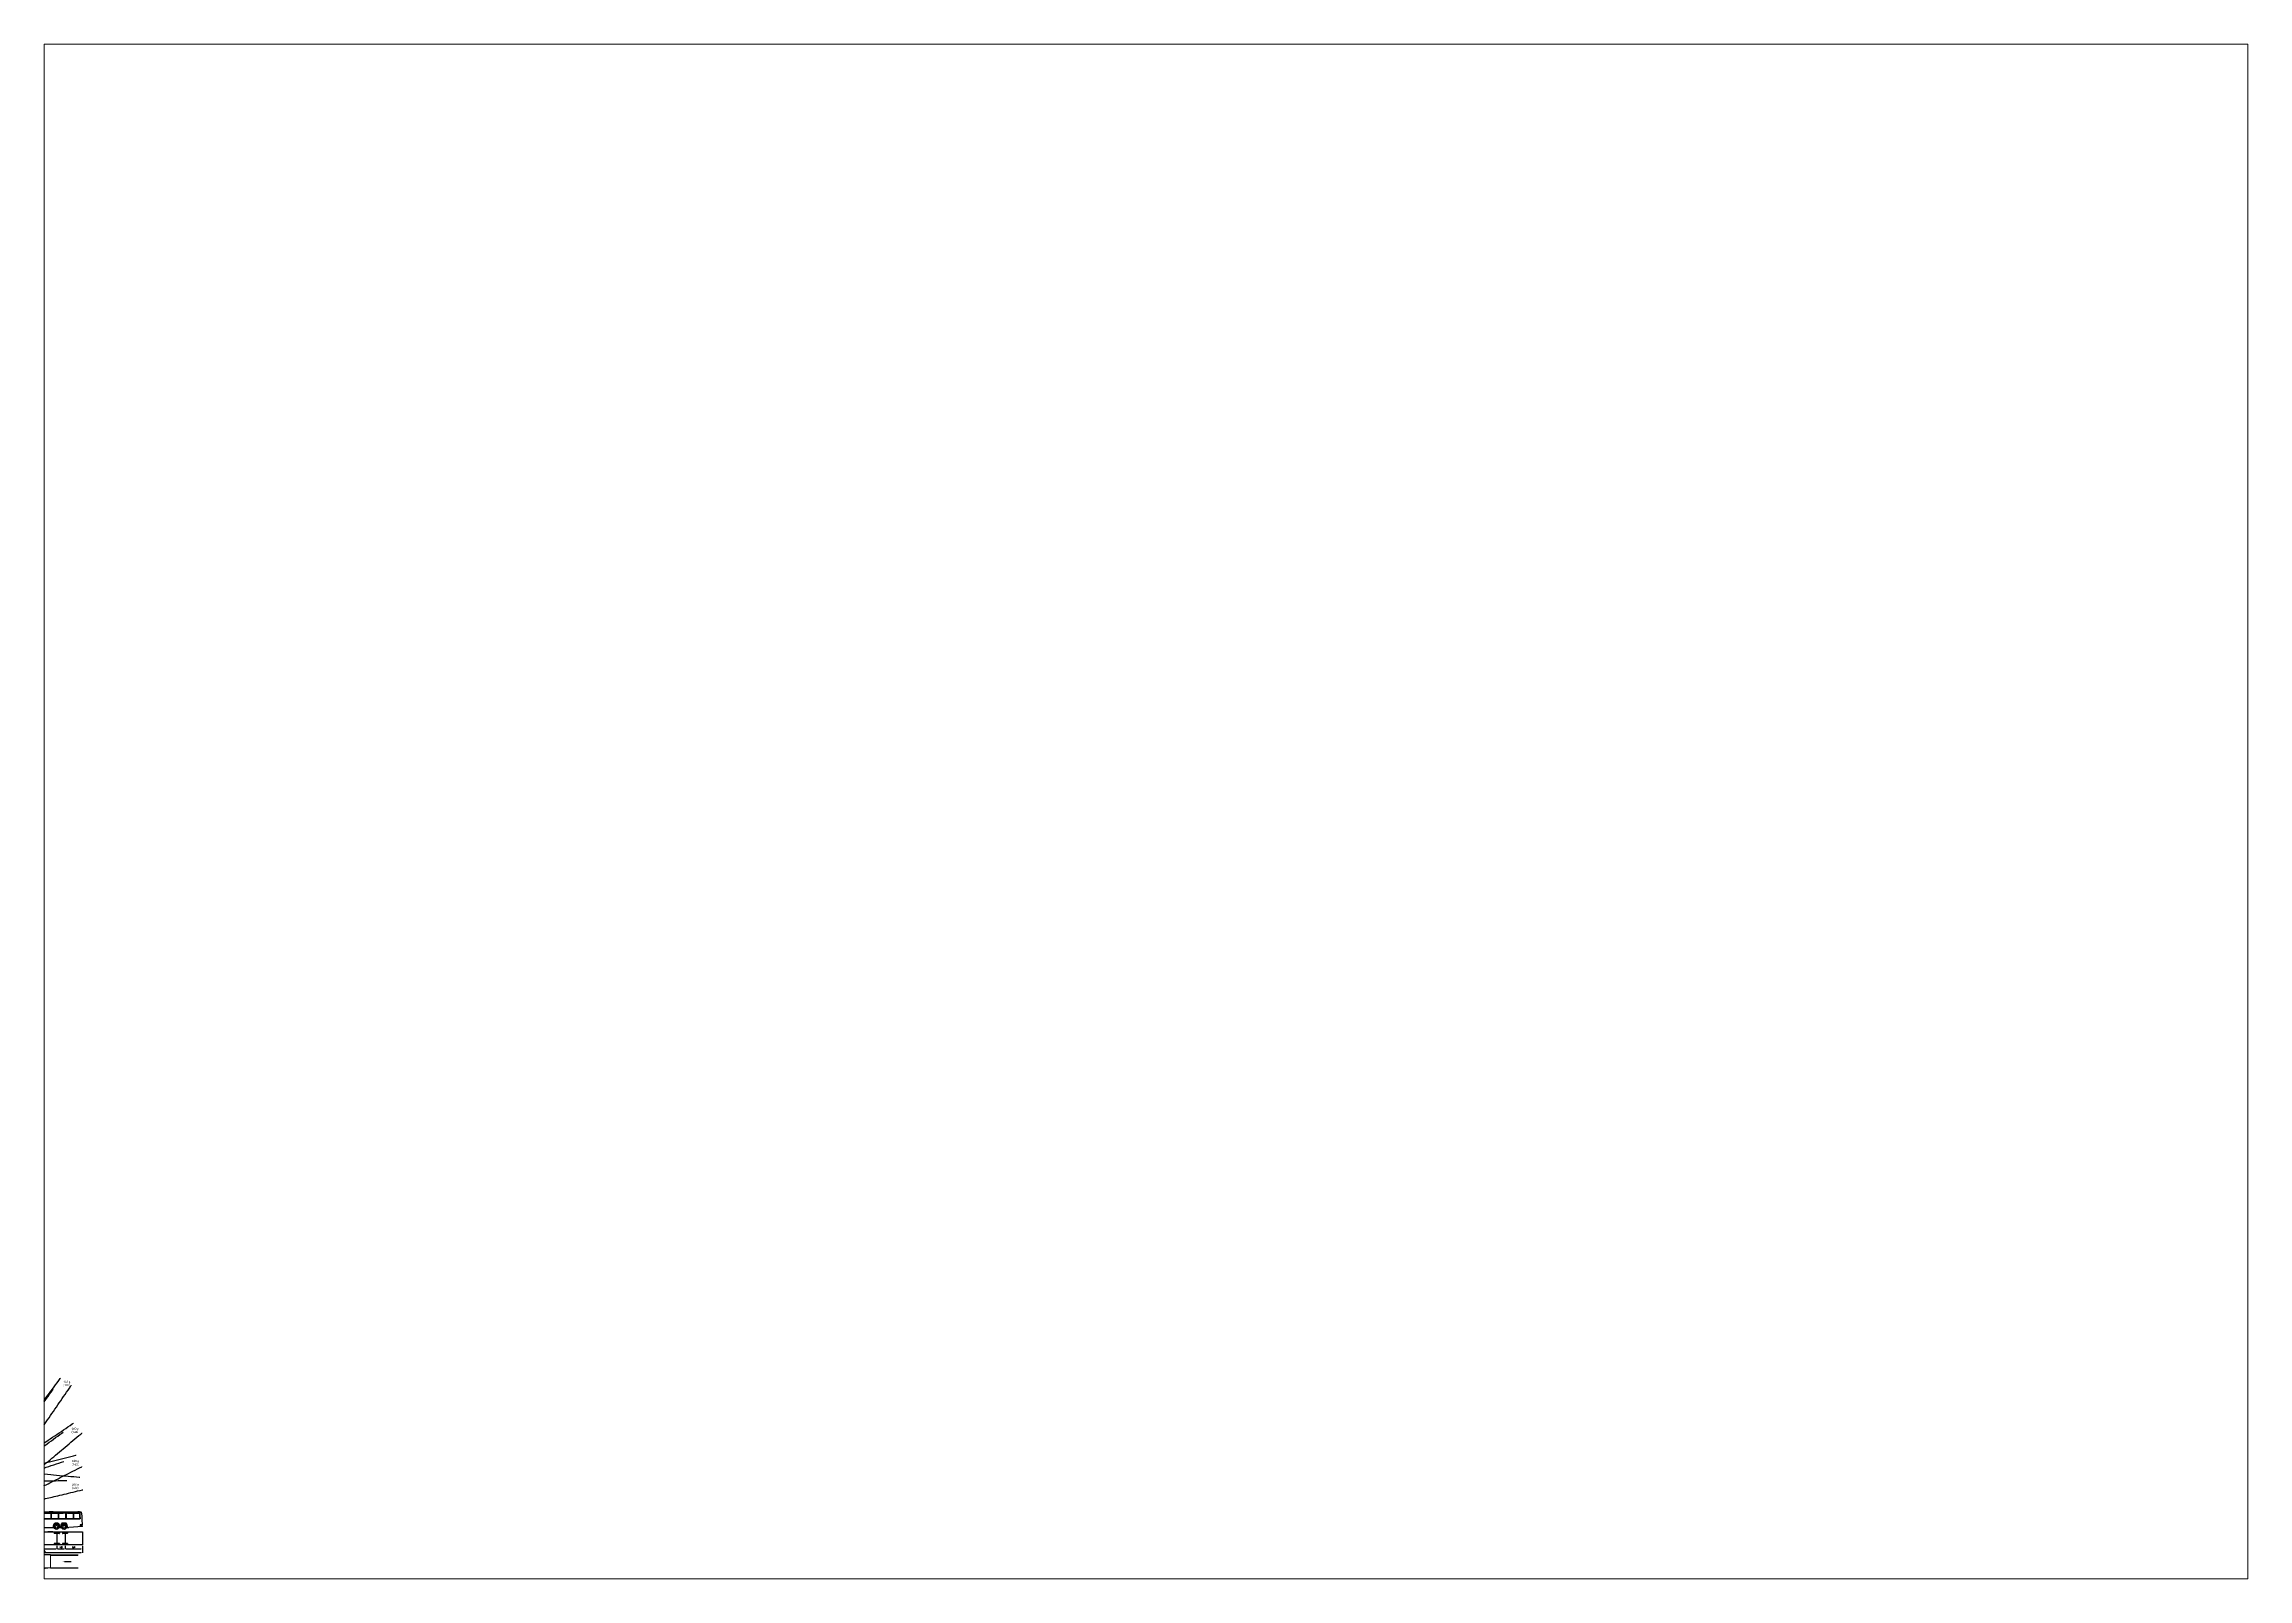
# Paper-space layout 'Layout1' of a CAD drawing. Header units: millimetres. Extents: x 29 to 259, y 20 to 180.
# The model-space entities are those that its viewports show. They can reach past a viewport. Long polylines and large blocks are cut down to what shows.
import ezdxf
from ezdxf import colors
from ezdxf.entities.mleader import LeaderData, LeaderLine
from ezdxf.math import Vec2, Vec3

# ---------------------------------------------------------------- set-up
doc = ezdxf.new("R2010")
doc.units = ezdxf.units.MM
doc.linetypes.add('DASHEDX2', pattern=[1.5, 1, -0.5])
doc.layers.add('Tekst', color=4, linetype='Continuous')
doc.styles.add('BT standard', font='sanss___.ttf')
doc.styles.add('Legend', font='CALIBRI.TTF')
doc.styles.get("Standard").update_dxf_attribs({"font": 'romans'})
doc.dimstyles.new('ISO-25', dxfattribs={"dimtxt": 2.5, "dimasz": 2.5, "dimexe": 1.25, "dimexo": 0.625, "dimtad": 1, "dimtxsty": 'Standard', "dimcen": 2.5, "dimadec": 0, "dimazin": 0, "dimtfac": 1, "dimtmove": 0, "dimatfit": 3, "dimfxl": 1, "dimarcsym": 0})

# ---------------------------------------------------------------- blocks, each defined once
blk = doc.blocks.new('*U3467')
at = {"color": 2, "lineweight": 0}
blk.add_circle((0, 0), 0.0127, dxfattribs=at)
blk = doc.blocks.new('*U3468')
at = {"color": 2, "lineweight": 0}
blk.add_circle((0, 0), 0.0127, dxfattribs=at)
blk = doc.blocks.new('*U3469')
at = {"color": 1, "lineweight": 0}
blk.add_circle((0, 0), 0.0127, dxfattribs=at)
blk = doc.blocks.new('*U3470')
at = {"color": 1, "lineweight": 0}
blk.add_circle((0, 0), 0.0127, dxfattribs=at)
blk = doc.blocks.new('*U3471')
at = {"color": 2, "lineweight": 0}
blk.add_circle((0, 0), 0.0127, dxfattribs=at)
blk = doc.blocks.new('*U3472')
at = {"color": 2, "lineweight": 0}
blk.add_circle((0, 0), 0.0127, dxfattribs=at)
blk = doc.blocks.new('*U3473')
at = {"color": 1, "lineweight": 0}
blk.add_circle((0, 0), 0.0127, dxfattribs=at)
blk = doc.blocks.new('*U3474')
at = {"color": 1, "lineweight": 0}
blk.add_circle((0, 0), 0.0127, dxfattribs=at)
blk = doc.blocks.new('*U3475')
at = {"color": 2, "lineweight": 0}
blk.add_circle((0, 0), 0.0127, dxfattribs=at)
blk = doc.blocks.new('*U3476')
at = {"color": 2, "lineweight": 0}
blk.add_circle((0, 0), 0.0127, dxfattribs=at)
blk = doc.blocks.new('*U3477')
at = {"color": 1, "lineweight": 0}
blk.add_circle((0, 0), 0.0127, dxfattribs=at)
blk = doc.blocks.new('*U3478')
at = {"color": 1, "lineweight": 0}
blk.add_circle((0, 0), 0.0127, dxfattribs=at)
blk = doc.blocks.new('*U3479')
at = {"color": 2, "lineweight": 0}
blk.add_circle((0, 0), 0.0127, dxfattribs=at)
blk = doc.blocks.new('*U3480')
at = {"color": 2, "lineweight": 0}
blk.add_circle((0, 0), 0.0127, dxfattribs=at)
blk = doc.blocks.new('*U3481')
at = {"color": 1, "lineweight": 0}
blk.add_circle((0, 0), 0.0127, dxfattribs=at)
blk = doc.blocks.new('*U3482')
at = {"color": 1, "lineweight": 0}
blk.add_circle((0, 0), 0.0127, dxfattribs=at)
blk = doc.blocks.new('*U3483')
at = {"color": 2, "lineweight": 0}
blk.add_circle((0, 0), 0.0127, dxfattribs=at)
blk = doc.blocks.new('*U3484')
at = {"color": 2, "lineweight": 0}
blk.add_circle((0, 0), 0.0127, dxfattribs=at)
blk = doc.blocks.new('*U3485')
at = {"color": 1, "lineweight": 0}
blk.add_circle((0, 0), 0.0127, dxfattribs=at)
blk = doc.blocks.new('*U3486')
at = {"color": 1, "lineweight": 0}
blk.add_circle((0, 0), 0.0127, dxfattribs=at)
blk = doc.blocks.new('*U3487')
at = {"color": 2, "lineweight": 0}
blk.add_circle((0, 0), 0.0127, dxfattribs=at)
blk = doc.blocks.new('*U3488')
at = {"color": 2, "lineweight": 0}
blk.add_circle((0, 0), 0.0127, dxfattribs=at)
blk = doc.blocks.new('*U3489')
at = {"color": 1, "lineweight": 0}
blk.add_circle((0, 0), 0.0127, dxfattribs=at)
blk = doc.blocks.new('*U3490')
at = {"color": 1, "lineweight": 0}
blk.add_circle((0, 0), 0.0127, dxfattribs=at)
blk = doc.blocks.new('*U3491')
at = {"color": 2, "lineweight": 0}
blk.add_circle((0, 0), 0.0127, dxfattribs=at)
blk = doc.blocks.new('*U3492')
at = {"color": 2, "lineweight": 0}
blk.add_circle((0, 0), 0.0127, dxfattribs=at)
blk = doc.blocks.new('*U3493')
at = {"color": 1, "lineweight": 0}
blk.add_circle((0, 0), 0.0127, dxfattribs=at)
blk = doc.blocks.new('*U3494')
at = {"color": 1, "lineweight": 0}
blk.add_circle((0, 0), 0.0127, dxfattribs=at)
blk = doc.blocks.new('*U3495')
at = {"color": 2, "lineweight": 0}
blk.add_circle((0, 0), 0.0127, dxfattribs=at)
blk = doc.blocks.new('*U3496')
at = {"color": 2, "lineweight": 0}
blk.add_circle((0, 0), 0.0127, dxfattribs=at)
blk = doc.blocks.new('*U3497')
at = {"color": 1, "lineweight": 0}
blk.add_circle((0, 0), 0.0127, dxfattribs=at)
blk = doc.blocks.new('*U3498')
at = {"color": 1, "lineweight": 0}
blk.add_circle((0, 0), 0.0127, dxfattribs=at)
blk = doc.blocks.new('*U3499')
at = {"color": 2, "lineweight": 0}
blk.add_circle((0, 0), 0.0127, dxfattribs=at)
blk = doc.blocks.new('*U3500')
at = {"color": 2, "lineweight": 0}
blk.add_circle((0, 0), 0.0127, dxfattribs=at)
blk = doc.blocks.new('*U3501')
at = {"color": 1, "lineweight": 0}
blk.add_circle((0, 0), 0.0127, dxfattribs=at)
blk = doc.blocks.new('*U3502')
at = {"color": 1, "lineweight": 0}
blk.add_circle((0, 0), 0.0127, dxfattribs=at)
blk = doc.blocks.new('*D3459')
at = {"color": 0, "lineweight": -2, "transparency": 16777216}
for p, q in [((2.71, 1.33), (2.71, 0.64)), ((2.91, 0.74), (9.8, 0.74)), ((10, 1.33), (10, 0.64))]:
    blk.add_line(p, q, dxfattribs=at)
at = {"color": 0, "transparency": 16777216}
for points in [[(2.91, 0.77), (2.91, 0.7), (2.71, 0.74)], [(9.8, 0.77), (9.8, 0.7), (10, 0.74)]]:
    blk.add_solid(points, dxfattribs=at)
at = {"layer": 'Defpoints', "color": 0, "transparency": 16777216}
for p in [(2.71, 1.53), (10, 1.53), (10, 0.74)]:
    blk.add_point(p, dxfattribs=at)
at = {"color": 0, "transparency": 16777216, "insert": (6.35, 0.99), "char_height": 0.25, "attachment_point": 5}
blk.add_mtext('7,29', dxfattribs=at)
blk = doc.blocks.new('*D3460')
at = {"color": 0, "lineweight": -2, "transparency": 16777216}
for p, q in [((0, 1.28), (0, -0.1)), ((0.2, 0), (14.8, 0)), ((15, 1.28), (15, -0.1))]:
    blk.add_line(p, q, dxfattribs=at)
at = {"color": 0, "transparency": 16777216}
for points in [[(0.2, 0.03), (0.2, -0.03), (0, 0)], [(14.8, 0.03), (14.8, -0.03), (15, 0)]]:
    blk.add_solid(points, dxfattribs=at)
at = {"layer": 'Defpoints', "color": 0, "transparency": 16777216}
for p in [(0, 1.48), (15, 1.48), (15, 0)]:
    blk.add_point(p, dxfattribs=at)
at = {"color": 0, "transparency": 16777216, "insert": (7.5, 0.23), "char_height": 0.25, "attachment_point": 5}
blk.add_mtext('15', dxfattribs=at)
blk = doc.blocks.new('*D3461')
at = {"color": 0, "lineweight": -2, "transparency": 16777216}
for p, q in [((0, 1.28), (0, 0.64)), ((0.2, 0.74), (2.51, 0.74)), ((2.71, 1.33), (2.71, 0.64))]:
    blk.add_line(p, q, dxfattribs=at)
at = {"color": 0, "transparency": 16777216}
for points in [[(0.2, 0.77), (0.2, 0.7), (0, 0.74)], [(2.51, 0.77), (2.51, 0.7), (2.71, 0.74)]]:
    blk.add_solid(points, dxfattribs=at)
at = {"layer": 'Defpoints', "color": 0, "transparency": 16777216}
for p in [(0, 1.48), (2.71, 1.53), (2.71, 0.74)]:
    blk.add_point(p, dxfattribs=at)
at = {"color": 0, "transparency": 16777216, "insert": (1.35, 0.99), "char_height": 0.25, "attachment_point": 5}
blk.add_mtext('2,71', dxfattribs=at)
blk = doc.blocks.new('*D3462')
at = {"color": 0, "lineweight": -2, "transparency": 16777216}
for p, q in [((-0.2, 4.03), (-0.64, 4.03)), ((-0.2, 1.48), (-0.64, 1.48)), ((-0.54, 3.83), (-0.54, 1.68))]:
    blk.add_line(p, q, dxfattribs=at)
at = {"color": 0, "transparency": 16777216}
for points in [[(-0.58, 3.83), (-0.51, 3.83), (-0.54, 4.03)], [(-0.58, 1.68), (-0.51, 1.68), (-0.54, 1.48)]]:
    blk.add_solid(points, dxfattribs=at)
at = {"layer": 'Defpoints', "color": 0, "transparency": 16777216}
for p in [(-0.54, 1.48), (0, 4.03), (0, 1.48)]:
    blk.add_point(p, dxfattribs=at)
at = {"color": 0, "transparency": 16777216, "insert": (-0.79, 2.75), "char_height": 0.25, "attachment_point": 5, "rotation": 90}
blk.add_mtext('2,55', dxfattribs=at)
blk = doc.blocks.new('*D3463')
at = {"color": 0, "lineweight": -2, "transparency": 16777216}
for p, q in [((10, 1.33), (10, 0.64)), ((10.2, 0.74), (11.4, 0.74)), ((11.6, 1.33), (11.6, 0.64))]:
    blk.add_line(p, q, dxfattribs=at)
at = {"color": 0, "transparency": 16777216}
for points in [[(10.2, 0.77), (10.2, 0.7), (10, 0.74)], [(11.4, 0.77), (11.4, 0.7), (11.6, 0.74)]]:
    blk.add_solid(points, dxfattribs=at)
at = {"layer": 'Defpoints', "color": 0, "transparency": 16777216}
for p in [(10, 1.53), (11.6, 1.53), (11.6, 0.74)]:
    blk.add_point(p, dxfattribs=at)
at = {"color": 0, "transparency": 16777216, "insert": (10.8, 0.99), "char_height": 0.25, "attachment_point": 5}
blk.add_mtext('1,6', dxfattribs=at)
blk = doc.blocks.new('*D3464')
at = {"color": 0, "lineweight": -2, "transparency": 16777216}
for p, q in [((11.6, 1.33), (11.6, 0.64)), ((11.8, 0.74), (14.8, 0.74)), ((15, 1.33), (15, 0.64))]:
    blk.add_line(p, q, dxfattribs=at)
at = {"color": 0, "transparency": 16777216}
for points in [[(11.8, 0.77), (11.8, 0.7), (11.6, 0.74)], [(14.8, 0.77), (14.8, 0.7), (15, 0.74)]]:
    blk.add_solid(points, dxfattribs=at)
at = {"layer": 'Defpoints', "color": 0, "transparency": 16777216}
for p in [(11.6, 1.53), (15, 1.53), (15, 0.74)]:
    blk.add_point(p, dxfattribs=at)
at = {"color": 0, "transparency": 16777216, "insert": (13.3, 0.99), "char_height": 0.25, "attachment_point": 5}
blk.add_mtext('3,4', dxfattribs=at)
blk = doc.blocks.new('A$C4DEB47D7')
for p, q in [((12.099, 7.701), (11.239, 7.701)), ((15, 5.108), (12.339, 4.909)), ((0, 4.027), (0, 1.477)), ((2.202, 3.927), (2.202, 3.773)), ((2.202, 1.731), (2.202, 1.577)), ((3.168, 3.977), (2.252, 3.977)), ((3.168, 3.723), (2.252, 3.723)), ((3.168, 1.781), (2.252, 1.781)), ((3.168, 1.527), (2.252, 1.527)), ((2.71, 3.723), (2.71, 1.781)), ((3.218, 3.927), (3.218, 3.773)), ((3.218, 1.731), (3.218, 1.577)), ((9.228, 4.027), (8.212, 4.027)), ((9.492, 3.927), (9.492, 3.773)), ((9.492, 1.731), (9.492, 1.577)), ((10.458, 3.977), (9.542, 3.977)), ((10.458, 3.723), (9.542, 3.723)), ((10.458, 1.781), (9.542, 1.781)), ((10.458, 1.527), (9.542, 1.527)), ((10, 3.723), (10, 1.781)), ((10.508, 3.927), (10.508, 3.773)), ((10.508, 1.731), (10.508, 1.577)), ((11.092, 3.927), (11.092, 3.773)), ((11.092, 1.731), (11.092, 1.577)), ((12.058, 3.977), (11.142, 3.977)), ((12.058, 3.723), (11.142, 3.723)), ((12.058, 1.781), (11.142, 1.781)), ((12.058, 1.527), (11.142, 1.527)), ((11.6, 3.723), (11.6, 1.781)), ((12.108, 3.927), (12.108, 3.773)), ((12.108, 1.731), (12.108, 1.577))]:
    blk.add_line(p, q)
at = {"linetype": 'Continuous', "const_width": 0.02}
blk.add_lwpolyline([(0.281, 7.756), (0.445, 7.677), (0.417, 7.468), (0.402, 7.331), (0.393, 7.224), (0.385, 7.129), (0.38, 7.021), (0.374, 6.919), (0.372, 6.827), (0.369, 6.729), (0.368, 6.602), (0.369, 5.824), (0.008, 5.781)], dxfattribs=at)
at = {"linetype": 'Continuous'}
for points in [[(0.379, 5.772), (0.379, 5.692, -0.4142136), (0.359, 5.672), (0.016, 5.672, 0.4142136), (0, 5.656), (0, 5.572), (0.359, 5.572, -0.4142136), (0.379, 5.552), (0.379, 5.412), (0.06, 5.412)], [(0.06, 5.345), (0, 5.345), (0, 5.557), (0.344, 5.557, -0.4142136), (0.364, 5.537), (0.364, 5.427), (0.06, 5.427), (0.06, 5.332)], [(0.276, 5.332), (0, 5.332), (0, 5.242, 0.4142136), (0.02, 5.222), (0.339, 5.222)], [(0.302, 5.115), (0.008, 5.115), (0, 5.129), (0, 5.169, -0.4142136), (0.02, 5.189), (0.339, 5.189)], [(0, 5.129), (0.283, 5.129, -0.3598336), (0.303, 5.113), (0.339, 4.92)], [(0.116, 5.53), (0.2, 5.53, -0.4142136), (0.216, 5.514), (0.216, 5.466, -0.4142136), (0.2, 5.45), (0.116, 5.45)], [(1.997, 4.909), (1.998, 5.044), (2.002, 5.092), (2.005, 5.137), (2.008, 5.181), (2.02, 5.238), (2.028, 5.297), (2.042, 5.347), (2.062, 5.402), (2.082, 5.446), (2.113, 5.501), (2.137, 5.543), (2.176, 5.598), (2.21, 5.637), (2.24, 5.669), (2.279, 5.694, -0.142638), (2.343, 5.714), (2.924, 5.721, -0.14119), (2.988, 5.704), (3.036, 5.674), (3.074, 5.637), (3.104, 5.603), (3.132, 5.569), (3.159, 5.529), (3.18, 5.492), (3.2, 5.454), (3.219, 5.407), (3.239, 5.356), (3.251, 5.312), (3.26, 5.267), (3.269, 5.223), (3.275, 5.189), (3.28, 5.153), (3.283, 4.909)], [(3.349, 7.905), (3.349, 7.925, 0.4142136), (3.339, 7.935), (2.561, 7.935, 0.4142136), (2.551, 7.925), (2.551, 7.905)], [(2.561, 7.935, -0.1073602), (3.34, 7.935, -0.1073602)], [(9.257, 7.926), (9.257, 7.946, 0.4142136), (9.247, 7.956), (8.469, 7.956, 0.4142136), (8.459, 7.946), (8.459, 7.926)], [(8.469, 7.956, -0.1073602), (9.248, 7.956, -0.1073602)], [(10.567, 4.909), (10.565, 5.061), (10.56, 5.109), (10.557, 5.154), (10.553, 5.198), (10.54, 5.254), (10.531, 5.313), (10.516, 5.363), (10.497, 5.417), (10.476, 5.461), (10.444, 5.516), (10.419, 5.558), (10.38, 5.613), (10.345, 5.651), (10.314, 5.683), (10.276, 5.707, 0.142638), (10.211, 5.726), (9.631, 5.726, 0.14119), (9.567, 5.708), (9.519, 5.677), (9.481, 5.64), (9.452, 5.606), (9.424, 5.571), (9.398, 5.531), (9.377, 5.493), (9.358, 5.455), (9.339, 5.408), (9.32, 5.357), (9.308, 5.312), (9.3, 5.267), (9.292, 5.223), (9.286, 5.189), (9.281, 5.153), (9.281, 4.909)], [(12.057, 4.909), (12.055, 5.061), (12.05, 5.109), (12.047, 5.154), (12.043, 5.198), (12.03, 5.254), (12.021, 5.313), (12.006, 5.363), (11.987, 5.417), (11.966, 5.461), (11.934, 5.516), (11.909, 5.558), (11.87, 5.613), (11.835, 5.651), (11.804, 5.683), (11.766, 5.707, 0.142638), (11.701, 5.726), (11.121, 5.726, 0.14119), (11.057, 5.708), (11.009, 5.677), (10.971, 5.64), (10.942, 5.606), (10.914, 5.571), (10.888, 5.531), (10.867, 5.493), (10.848, 5.455), (10.829, 5.408), (10.81, 5.357), (10.798, 5.312), (10.79, 5.267), (10.782, 5.223), (10.776, 5.189), (10.771, 5.153), (10.771, 4.909)]]:
    blk.add_lwpolyline(points, format="xyb", dxfattribs=at)
for points in [[(0.008, 5.115), (0.053, 4.972), (0.069, 4.967), (0.071, 5.094), (0.058, 5.088), (0.069, 4.967), (0.078, 4.949), (0.111, 4.943), (0.119, 4.958), (0.082, 5.053)], [(0.019, 5.785), (0.013, 5.672)], [(0.013, 5.222), (0.013, 5.189)], [(5.425, 7.906), (3.802, 7.906), (2.58, 7.905), (1.701, 7.905), (1.109, 7.904), (0.746, 7.903), (0.555, 7.902), (0.479, 7.901), (0.461, 7.9), (0.453, 7.899), (0.446, 7.898), (0.44, 7.897), (0.434, 7.897), (0.428, 7.896), (0.422, 7.895), (0.417, 7.894), (0.412, 7.893), (0.407, 7.892), (0.402, 7.891), (0.397, 7.89), (0.392, 7.889), (0.387, 7.889), (0.382, 7.888), (0.377, 7.887), (0.373, 7.886), (0.368, 7.885), (0.364, 7.883), (0.359, 7.882), (0.355, 7.881), (0.351, 7.88), (0.348, 7.879), (0.344, 7.878), (0.34, 7.877), (0.337, 7.876), (0.334, 7.875), (0.331, 7.874), (0.328, 7.873), (0.325, 7.872), (0.323, 7.871), (0.32, 7.87), (0.317, 7.868), (0.315, 7.866), (0.312, 7.864), (0.31, 7.861), (0.307, 7.857), (0.304, 7.852), (0.302, 7.845), (0.299, 7.836), (0.295, 7.824), (0.292, 7.811), (0.288, 7.794), (0.284, 7.776), (0.28, 7.756), (0.275, 7.734), (0.271, 7.711), (0.266, 7.686), (0.261, 7.661), (0.256, 7.635), (0.251, 7.608), (0.245, 7.582), (0.24, 7.555), (0.235, 7.528), (0.23, 7.501), (0.224, 7.476), (0.219, 7.45), (0.214, 7.426), (0.21, 7.403), (0.205, 7.38), (0.201, 7.358), (0.197, 7.336), (0.193, 7.315), (0.189, 7.294), (0.185, 7.274), (0.182, 7.254), (0.178, 7.233), (0.175, 7.213), (0.171, 7.193), (0.168, 7.173), (0.164, 7.152), (0.161, 7.132), (0.157, 7.111), (0.153, 7.09), (0.15, 7.068), (0.146, 7.047), (0.142, 7.025), (0.139, 7.003), (0.135, 6.981), (0.131, 6.959), (0.128, 6.936), (0.125, 6.914), (0.122, 6.892), (0.118, 6.869), (0.116, 6.846), (0.113, 6.822), (0.11, 6.798), (0.107, 6.773), (0.104, 6.747), (0.101, 6.72), (0.098, 6.693), (0.095, 6.664), (0.091, 6.635), (0.088, 6.605), (0.085, 6.574), (0.082, 6.543), (0.078, 6.512), (0.075, 6.48), (0.071, 6.448), (0.068, 6.416), (0.065, 6.385), (0.062, 6.353), (0.058, 6.322), (0.056, 6.292), (0.053, 6.263), (0.05, 6.234), (0.048, 6.206), (0.046, 6.179), (0.044, 6.151), (0.042, 6.124), (0.04, 6.095), (0.037, 6.066), (0.035, 6.036), (0.033, 6.004), (0.031, 5.972), (0.029, 5.939), (0.027, 5.906), (0.024, 5.873), (0.022, 5.842), (0.021, 5.813), (0.019, 5.785)], [(0.116, 5.557), (0.116, 5.427)], [(0.119, 4.958), (0.405, 4.909), (2.033, 4.909)], [(0.405, 4.909), (0.403, 6.602), (0.404, 6.728), (0.407, 6.826), (0.409, 6.917), (0.415, 7.019), (0.42, 7.127), (0.428, 7.221), (0.437, 7.328), (0.451, 7.464), (0.483, 7.695), (0.295, 7.786)], [(0.542, 7.755), (0.313, 7.865)], [(0.339, 4.92), (0.339, 5.412)], [(0.351, 4.918), (0.351, 5.412)], [(0.364, 4.916), (0.364, 5.412)], [(0.379, 4.914), (0.379, 5.412)], [(0.454, 5.907), (0.454, 6.602), (0.454, 6.727), (0.457, 6.824), (0.46, 6.915), (0.466, 7.017), (0.471, 7.124), (0.478, 7.217), (0.487, 7.323), (0.501, 7.458), (0.542, 7.755)], [(0.454, 4.909), (0.454, 5.908)], [(0.534, 7.701), (11.239, 7.701)], [(0.542, 7.755), (14.474, 7.755)], [(1.153, 5.908), (7.379, 5.908)], [(1.232, 6.03), (7.379, 6.03)], [(1.464, 6.03), (1.464, 7.701)], [(1.978, 4.909), (1.978, 5.055), (1.984, 5.152), (2, 5.261), (2.015, 5.351), (2.038, 5.427), (2.075, 5.513), (2.107, 5.584), (2.141, 5.634), (2.179, 5.688), (2.192, 5.708), (2.21, 5.727), (2.267, 5.752), (2.993, 5.763), (3.026, 5.754), (3.054, 5.741), (3.079, 5.715), (3.113, 5.678), (3.142, 5.641), (3.165, 5.597), (3.193, 5.552), (3.217, 5.509), (3.236, 5.461), (3.258, 5.403), (3.273, 5.35), (3.283, 5.296), (3.292, 5.257), (3.296, 5.21), (3.3, 5.149), (3.301, 5.085), (3.303, 5.027), (3.304, 4.909)], [(2.033, 4.909), (2.03, 5.071), (2.031, 5.147), (2.042, 5.21), (2.052, 5.266), (2.065, 5.313), (2.082, 5.359), (2.108, 5.421), (2.139, 5.482), (2.174, 5.529), (2.213, 5.575), (2.264, 5.625), (2.309, 5.655), (2.364, 5.681), (2.427, 5.693), (2.487, 5.698), (2.551, 5.703), (2.606, 5.707), (2.692, 5.707), (2.754, 5.707), (2.81, 5.701), (2.863, 5.697), (2.92, 5.686), (2.972, 5.669), (3.012, 5.637), (3.046, 5.609), (3.07, 5.58), (3.099, 5.548), (3.125, 5.519), (3.154, 5.471), (3.176, 5.432), (3.199, 5.389), (3.211, 5.352), (3.223, 5.305), (3.234, 5.263), (3.245, 5.215), (3.248, 5.156), (3.251, 4.909)], [(3.251, 4.909), (9.314, 4.909)], [(3.341, 6.03), (3.341, 7.701)], [(3.44, 6.03), (3.44, 7.701)], [(5.309, 6.03), (5.309, 7.701)], [(5.416, 6.03), (5.416, 7.701)], [(5.465, 7.959), (5.451, 7.906), (5.462, 7.873), (5.486, 7.847)], [(5.486, 8.007), (5.486, 7.847), (6.189, 7.847)], [(6.189, 8.007), (6.189, 7.847)], [(6.201, 7.963), (6.215, 7.906), (6.212, 7.872), (6.189, 7.847)], [(9.452, 7.926), (6.234, 7.926)], [(7.281, 6.03), (7.281, 7.701)], [(7.379, 5.908), (7.379, 7.701)], [(7.379, 6.699), (14.539, 6.699)], [(7.379, 6.623), (14.537, 6.623)], [(8.846, 6.699), (8.846, 7.701)], [(8.944, 6.699), (8.944, 7.701)], [(10.531, 4.909), (10.533, 5.087), (10.531, 5.163), (10.519, 5.226), (10.508, 5.282), (10.494, 5.328), (10.476, 5.374), (10.45, 5.436), (10.418, 5.496), (10.383, 5.543), (10.343, 5.589), (10.291, 5.638), (10.246, 5.668), (10.191, 5.693), (10.128, 5.704), (10.067, 5.709), (10.004, 5.712), (9.948, 5.716), (9.862, 5.715), (9.801, 5.714), (9.745, 5.707), (9.691, 5.703), (9.635, 5.691), (9.583, 5.673), (9.544, 5.641), (9.51, 5.613), (9.486, 5.583), (9.457, 5.551), (9.432, 5.522), (9.403, 5.473), (9.382, 5.433), (9.36, 5.39), (9.348, 5.353), (9.336, 5.306), (9.326, 5.263), (9.316, 5.216), (9.313, 5.157), (9.313, 4.909)], [(14.525, 7.926), (9.452, 7.926)], [(10.313, 6.699), (10.313, 7.701)], [(10.411, 6.699), (10.411, 7.701)], [(10.531, 4.909), (10.712, 4.909)], [(10.662, 4.909), (10.803, 4.909)], [(12.077, 4.909), (12.074, 5.072), (12.067, 5.168), (12.05, 5.278), (12.034, 5.368), (12.01, 5.443), (11.972, 5.529), (11.939, 5.599), (11.904, 5.649), (11.866, 5.702), (11.852, 5.722), (11.834, 5.741), (11.777, 5.765), (11.051, 5.767), (11.018, 5.757), (10.99, 5.744), (10.965, 5.718), (10.932, 5.681), (10.903, 5.643), (10.881, 5.599), (10.853, 5.554), (10.83, 5.51), (10.811, 5.462), (10.79, 5.404), (10.776, 5.35), (10.767, 5.296), (10.758, 5.257), (10.754, 5.211), (10.752, 5.149), (10.752, 5.086), (10.75, 5.027), (10.75, 4.909)], [(12.021, 4.909), (12.023, 5.087), (12.021, 5.163), (12.009, 5.226), (11.998, 5.282), (11.984, 5.328), (11.966, 5.374), (11.94, 5.436), (11.908, 5.496), (11.873, 5.543), (11.833, 5.589), (11.781, 5.638), (11.736, 5.668), (11.681, 5.693), (11.618, 5.704), (11.557, 5.709), (11.494, 5.712), (11.438, 5.716), (11.352, 5.715), (11.291, 5.714), (11.235, 5.707), (11.181, 5.703), (11.125, 5.691), (11.073, 5.673), (11.034, 5.641), (11, 5.613), (10.976, 5.583), (10.947, 5.551), (10.922, 5.522), (10.893, 5.473), (10.872, 5.433), (10.85, 5.39), (10.838, 5.353), (10.826, 5.306), (10.816, 5.263), (10.806, 5.216), (10.803, 5.157), (10.803, 4.909)], [(11.78, 6.699), (11.78, 7.701)], [(11.878, 6.699), (11.878, 7.701)], [(12.021, 4.909), (12.339, 4.909)], [(12.099, 7.701), (14.481, 7.701)], [(13.247, 6.699), (13.247, 7.701)], [(13.345, 6.699), (13.345, 7.701)], [(14.19, 7.926), (14.19, 8.026), (14.039, 7.926)], [(14.507, 7.926), (14.452, 7.974), (14.202, 7.974), (14.202, 7.926)], [(14.452, 7.974), (14.452, 7.926)], [(14.537, 6.623), (14.541, 6.785), (14.53, 6.896), (14.528, 7.017), (14.522, 7.141), (14.519, 7.249), (14.513, 7.358), (14.501, 7.486), (14.499, 7.574), (14.488, 7.626), (14.479, 7.715), (14.469, 7.789), (14.455, 7.918)], [(14.563, 6.623), (14.567, 6.786), (14.556, 6.898), (14.555, 7.017), (14.548, 7.142), (14.545, 7.25), (14.54, 7.36), (14.527, 7.487), (14.525, 7.577), (14.514, 7.63), (14.505, 7.718), (14.495, 7.792), (14.481, 7.921)], [(15, 5.108), (14.999, 5.153), (14.651, 5.151), (14.651, 5.189), (15.004, 5.188), (15.005, 5.231), (14.977, 5.234), (14.977, 5.397), (14.998, 5.402), (14.997, 5.468), (14.993, 6.401), (14.987, 6.58), (14.981, 6.791), (14.975, 6.96), (14.96, 7.115), (14.946, 7.272), (14.925, 7.41), (14.896, 7.564), (14.869, 7.684), (14.847, 7.784), (14.821, 7.844), (14.79, 7.885), (14.757, 7.915), (14.733, 7.924), (14.696, 7.924), (14.506, 7.926)], [(14.607, 6.623), (14.611, 6.787), (14.599, 6.9), (14.598, 7.019), (14.592, 7.144), (14.588, 7.251), (14.583, 7.363), (14.571, 7.49), (14.569, 7.582), (14.558, 7.636), (14.549, 7.723), (14.539, 7.798), (14.525, 7.926)], [(14.997, 5.44), (14.577, 5.439)], [(14.577, 5.439), (14.582, 5.077)], [(14.627, 5.439), (14.633, 5.081)]]:
    blk.add_lwpolyline(points, dxfattribs=at)
for points in [[(0.04, 5.535), (0.028, 5.535, 0.4084588), (0.02, 5.527), (0.019, 5.377, 0.4198283), (0.028, 5.369), (0.041, 5.369, 0.4129347), (0.049, 5.377), (0.049, 5.527, 0.4156566)], [(0.351, 5.516), (0.351, 5.468, -0.4142136), (0.335, 5.452), (0.247, 5.452, -0.4142136), (0.231, 5.468), (0.231, 5.516, -0.4142136), (0.247, 5.532), (0.335, 5.532, -0.4142136)]]:
    blk.add_lwpolyline(points, format="xyb", close=True, dxfattribs=at)
at = {"linetype": 'Continuous', "const_width": 0.02}
blk.add_lwpolyline([(0.558, 5.829), (1.232, 5.918), (1.232, 7.459), (0.606, 7.459), (0.604, 7.446), (0.59, 7.313), (0.581, 7.208), (0.574, 7.117), (0.569, 7.011), (0.563, 6.911), (0.561, 6.821), (0.558, 6.725), (0.557, 6.602)], close=True, dxfattribs=at)
at = {"linetype": 'Continuous'}
for points in [[(5.424, 7.928), (5.443, 7.959), (5.465, 7.959), (5.486, 8.007), (6.189, 8.007), (6.201, 7.963), (6.219, 7.962), (6.234, 7.926), (6.234, 7.828), (5.425, 7.827)], [(6.163, 7.971), (6.163, 7.871), (5.505, 7.871), (5.505, 7.971)], [(14.963, 5.288), (14.649, 5.288), (14.649, 5.323), (14.962, 5.323)]]:
    blk.add_lwpolyline(points, close=True, dxfattribs=at)
blk.add_lwpolyline([(0, 4.027), (15, 4.027), (15, 1.477), (0, 1.477)], close=True)
for centre, radius in [((2.638, 5.056), 0.519), ((2.638, 5.056), 0.479), ((2.638, 5.056), 0.28), ((9.911, 5.055), 0.519), ((9.911, 5.055), 0.479), ((9.911, 5.055), 0.28), ((11.401, 5.055), 0.519), ((11.401, 5.055), 0.479), ((11.401, 5.055), 0.28)]:
    blk.add_circle(centre, radius, dxfattribs=at)
for centre, start, end in [((2.252, 3.927), 90, 180), ((2.252, 3.773), 180, 270), ((2.252, 1.731), 90, 180), ((2.252, 1.577), 180, 270), ((3.168, 3.927), 0, 90), ((3.168, 3.773), 270, 0), ((3.168, 1.731), 0, 90), ((3.168, 1.577), 270, 0), ((9.542, 3.927), 90, 180), ((9.542, 3.773), 180, 270), ((9.542, 1.731), 90, 180), ((9.542, 1.577), 180, 270), ((10.458, 3.927), 0, 90), ((10.458, 3.773), 270, 0), ((10.458, 1.731), 0, 90), ((10.458, 1.577), 270, 0), ((11.142, 3.927), 90, 180), ((11.142, 3.773), 180, 270), ((11.142, 1.731), 90, 180), ((11.142, 1.577), 180, 270), ((12.058, 3.927), 0, 90), ((12.058, 3.773), 270, 0), ((12.058, 1.731), 0, 90), ((12.058, 1.577), 270, 0)]:
    blk.add_arc(centre, 0.05, start, end)
dim = blk.add_linear_dim(base=(-0.544, 1.477), p1=(0, 4.027), p2=(0, 1.477), angle=270, dimstyle='ISO-25', override={"dimtxt": 0.25, "dimasz": 0.2, "dimexe": 0.1, "dimexo": 0.2, "dimgap": 0.1})
dim.commit()
dim.dimension.update_dxf_attribs({"geometry": '*D3462', "text_midpoint": (-0.793, 2.752)})
for base, p1, p2, picture, middle in [((2.71, 0.738), (0, 1.477), (2.71, 1.527), '*D3461', (1.355, 0.987)), ((15, 0), (0, 1.477), (15, 1.477), '*D3460', (7.5, 0.225)), ((10, 0.738), (2.71, 1.527), (10, 1.527), '*D3459', (6.355, 0.987)), ((11.6, 0.738), (10, 1.527), (11.6, 1.527), '*D3463', (10.8, 0.987)), ((15, 0.738), (11.6, 1.527), (15, 1.527), '*D3464', (13.3, 0.987))]:
    dim = blk.add_linear_dim(base=base, p1=p1, p2=p2, dimstyle='ISO-25', override={"dimtxt": 0.25, "dimasz": 0.2, "dimexe": 0.1, "dimexo": 0.2, "dimgap": 0.1})
    dim.commit()
    dim.dimension.update_dxf_attribs({"geometry": picture, "text_midpoint": middle})
blk = doc.blocks.new('signatur')
at = {"color": 1, "linetype": 'Continuous', "ltscale": 1.524, "flags": 128}
for points in [[(875.57, 75.73), (875.57, 76.11), (875.58, 76.62), (875.58, 77.13), (875.58, 77.64), (875.58, 78.15), (875.58, 78.66), (875.58, 79.17), (875.58, 79.68), (875.59, 79.72)], [(878.26, 75.73), (878.24, 76.15), (878.23, 76.66), (878.21, 77.17), (878.2, 77.67), (878.19, 78.18), (878.17, 78.68), (878.16, 79.19), (878.16, 79.7), (878.16, 79.72)]]:
    blk.add_lwpolyline(points, dxfattribs=at)
at = {"color": 2, "linetype": 'DASHEDX2', "ltscale": 1.524, "flags": 128}
for points in [[(875.77, 75.73), (875.77, 75.73), (875.77, 76.24), (875.77, 76.75), (875.77, 77.26), (875.77, 77.77), (875.77, 78.28), (875.77, 78.78), (875.77, 79.29), (875.77, 79.72)], [(877.97, 75.73), (877.97, 75.73), (877.97, 76.24), (877.97, 76.75), (877.97, 77.26), (877.97, 77.77), (877.97, 78.28), (877.97, 78.78), (877.97, 79.29), (877.97, 79.72)]]:
    blk.add_lwpolyline(points, dxfattribs=at)
at = {"layer": 'Tekst', "insert": (876.39, 80.96), "char_height": 0.4, "attachment_point": 1, "style": 'Legend'}
blk.add_mtext_dynamic_manual_height_columns('100 g \\P(90)', width=2.4215, gutter_width=12.5, heights=[0], dxfattribs=at)
ml = blk.add_multileader_mtext('Standard')
ml.set_content('', color=256)
ml.set_leader_properties(lineweight=9)
ml.build(insert=Vec2(0, 0))
ml.multileader.update_dxf_attribs({"text_right_attachment_type": 6, "dogleg_length": 0.1, "arrow_head_size": 0.4})
ctx = ml.context
ctx.base_point, ctx.char_height, ctx.arrow_head_size, ctx.landing_gap_size, ctx.plane_origin = Vec3(874.05, 79.09), 0.6, 0.4, 0.09, Vec3(875.58, 78.79)
ctx.right_attachment, ctx.text_align_type = 6, 2
notes = []
notes.append((ctx, [(0, (1, 1, 0), (874.33, 78.79), (-1, 0), 0.1, [(0, [(875.58, 78.79)], 0, [])])]))
ctx.mtext.insert, ctx.mtext.alignment, ctx.mtext.flow_direction = Vec3(874.14, 79.39), 3, 5
ml = blk.add_multileader_mtext('Standard')
ml.set_content('Arealbehov', color=256, style='BT standard')
ml.set_leader_properties(lineweight=9)
ml.build(insert=Vec2(0, 0))
ml.multileader.update_dxf_attribs({"text_right_attachment_type": 6, "dogleg_length": 0.1, "arrow_head_size": 0.4})
ctx = ml.context
ctx.base_point, ctx.char_height, ctx.arrow_head_size, ctx.landing_gap_size, ctx.plane_origin = Vec3(879.58, 78.78), 0.4, 0.4, 0.09, Vec3(878.12, 78.78)
ctx.right_attachment = 6
notes.append((ctx, [(0, (1, 1, 0), (879.53, 78.78), (1, 0), 0.0548, [(0, [(878.17, 78.79)], 0, [])])]))
ctx.mtext.insert, ctx.mtext.flow_direction = Vec3(879.67, 78.99), 5
ml = blk.add_multileader_mtext('Standard')
ml.set_content('', color=256)
ml.set_leader_properties(lineweight=9)
ml.build(insert=Vec2(0, 0))
ml.multileader.update_dxf_attribs({"text_right_attachment_type": 6, "dogleg_length": 0.1, "arrow_head_size": 0.4})
ctx = ml.context
ctx.base_point, ctx.char_height, ctx.arrow_head_size, ctx.landing_gap_size, ctx.plane_origin = Vec3(874.24, 77.43), 0.6, 0.4, 0.09, Vec3(875.77, 77.13)
ctx.right_attachment, ctx.text_align_type = 6, 2
notes.append((ctx, [(0, (1, 1, 0), (874.52, 77.13), (-1, 0), 0.1, [(0, [(875.77, 77.13)], 0, [])])]))
ctx.mtext.insert, ctx.mtext.alignment, ctx.mtext.flow_direction = Vec3(874.33, 77.73), 3, 5
ml = blk.add_multileader_mtext('Standard')
ml.set_content('Sporareal', color=256, style='BT standard')
ml.set_leader_properties(lineweight=9)
ml.build(insert=Vec2(0, 0))
ml.multileader.update_dxf_attribs({"text_right_attachment_type": 6, "dogleg_length": 0.1, "arrow_head_size": 0.4})
ctx = ml.context
ctx.base_point, ctx.char_height, ctx.arrow_head_size, ctx.landing_gap_size, ctx.plane_origin = Vec3(879.43, 77.13), 0.4, 0.4, 0.09, Vec3(877.93, 77.13)
ctx.right_attachment = 6
notes.append((ctx, [(0, (1, 1, 0), (879.33, 77.13), (1, 0), 0.1, [(0, [(877.97, 77.13)], 0, [])])]))
ctx.mtext.insert, ctx.mtext.flow_direction = Vec3(879.52, 77.39), 5
for ctx, leaders in notes:
    for number, flags, end, landing, length, lines in leaders:
        leader = LeaderData()
        leader.index, (leader.has_last_leader_line, leader.has_dogleg_vector, leader.attachment_direction) = number, flags
        leader.last_leader_point, leader.dogleg_vector, leader.dogleg_length = Vec3(end), Vec3(landing), length
        for number, points, colour, breaks in lines:
            line = LeaderLine()
            line.index, line.vertices, line.color, line.breaks = number, Vec3.list(points), colors.encode_raw_color(colour), breaks
            leader.lines.append(line)
        ctx.leaders.append(leader)
blk = doc.blocks.new('BUS 15 B')
at = {"color": 5, "linetype": 'Continuous', "ltscale": 1.524, "flags": 128}
for points in [[(-24.54, 6.19), (-24.6, 6.44), (-24.74, 7.05), (-24.88, 7.66), (-25.01, 8.26), (-25.14, 8.85), (-25.27, 9.44), (-25.39, 10.01), (-25.52, 10.58), (-25.64, 11.15), (-25.77, 11.71), (-25.89, 12.26), (-26.02, 12.81), (-26.14, 13.35), (-26.27, 13.89), (-26.4, 14.43), (-26.52, 14.96), (-26.65, 15.48), (-26.79, 16.01), (-26.92, 16.53), (-27.05, 17.05), (-27.18, 17.56), (-27.32, 18.08), (-27.46, 18.59), (-27.59, 19.1), (-27.73, 19.61), (-27.87, 20.11), (-28.01, 20.62), (-28.16, 21.12), (-28.3, 21.62), (-28.44, 22.12), (-28.59, 22.62), (-28.73, 23.12), (-28.88, 23.61), (-29.02, 24.11), (-29.17, 24.6), (-29.32, 25.1), (-29.47, 25.59), (-29.61, 26.09), (-29.76, 26.58), (-29.91, 27.07), (-30.06, 27.56), (-30.22, 28.05), (-30.37, 28.54), (-30.52, 29.03), (-30.67, 29.52), (-30.82, 30.01), (-30.98, 30.5), (-31.13, 30.99), (-31.28, 31.48), (-31.44, 31.96), (-31.59, 32.45), (-31.74, 32.94), (-31.9, 33.43), (-32.05, 33.91), (-32.21, 34.4), (-32.36, 34.89), (-32.52, 35.37), (-32.67, 35.86), (-32.83, 36.34), (-32.89, 36.54)], [(-5.07, -0.05), (-6.14, -0.13), (-7.23, -0.35), (-8.34, -0.66), (-9.56, -1.13), (-10.8, -1.37), (-12.03, -1.37), (-13.15, -1.13), (-14.18, -0.79), (-15.02, -0.37), (-15.79, -0.05), (-16.86, -0.05), (-17.93, -0.05), (-19, -0.05), (-20.07, -0.05), (-20.07, -0.05), (-21.1, 0.13), (-22.09, 0.64), (-22.96, 1.49), (-23.58, 2.62), (-23.98, 3.91), (-24.3, 5.19), (-24.54, 6.19)]]:
    blk.add_lwpolyline(points, dxfattribs=at)
at = {"color": 1, "linetype": 'Continuous', "ltscale": 1.524, "flags": 128}
for points in [[(-20.73, 11.07), (-20.79, 11.19), (-20.94, 11.49), (-21.1, 11.81), (-21.26, 12.15), (-21.42, 12.5), (-21.59, 12.86), (-21.76, 13.23), (-21.93, 13.61), (-22.1, 14), (-22.27, 14.4), (-22.45, 14.8), (-22.62, 15.21), (-22.79, 15.63), (-22.97, 16.06), (-23.14, 16.49), (-23.31, 16.92), (-23.49, 17.36), (-23.66, 17.8), (-23.83, 18.25), (-24, 18.7), (-24.17, 19.15), (-24.34, 19.6), (-24.51, 20.06), (-24.68, 20.52), (-24.85, 20.98), (-25.02, 21.45), (-25.18, 21.91), (-25.35, 22.38), (-25.52, 22.84), (-25.68, 23.31), (-25.85, 23.78), (-26.01, 24.25), (-26.18, 24.73), (-26.34, 25.2), (-26.51, 25.67), (-26.67, 26.15), (-26.83, 26.62), (-26.99, 27.1), (-27.16, 27.58), (-27.32, 28.05), (-27.48, 28.53), (-27.64, 29.01), (-27.8, 29.49), (-27.97, 29.97), (-28.13, 30.44), (-28.29, 30.92), (-28.45, 31.4), (-28.62, 31.88), (-28.78, 32.36), (-28.94, 32.84), (-29.1, 33.32), (-29.27, 33.8), (-29.43, 34.28), (-29.59, 34.76), (-29.76, 35.24), (-29.92, 35.72), (-30.08, 36.2), (-30.25, 36.68), (-30.41, 37.17), (-30.47, 37.36)], [(-24.32, 6.43), (-24.33, 6.57), (-24.32, 7.24), (-24.28, 7.91), (-24.2, 8.58), (-24.08, 9.24), (-23.93, 9.89), (-23.74, 10.54), (-23.51, 11.17), (-23.27, 11.79), (-23.02, 12.4), (-22.78, 13), (-22.53, 13.6), (-22.28, 14.18), (-22.03, 14.75), (-21.79, 15.32), (-21.54, 15.87), (-21.3, 16.42), (-21.06, 16.97), (-20.83, 17.5), (-20.6, 18.03), (-20.37, 18.56), (-20.14, 19.08), (-19.92, 19.6), (-19.7, 20.12), (-19.49, 20.63), (-19.27, 21.14), (-19.07, 21.64), (-18.86, 22.15), (-18.66, 22.65), (-18.46, 23.15), (-18.26, 23.64), (-18.06, 24.14), (-17.87, 24.64), (-17.68, 25.13), (-17.49, 25.62), (-17.3, 26.12), (-17.12, 26.61), (-16.94, 27.1), (-16.75, 27.59), (-16.57, 28.08), (-16.4, 28.57), (-16.22, 29.06), (-16.04, 29.54), (-15.87, 30.03), (-15.7, 30.52), (-15.52, 31.01), (-15.35, 31.49), (-15.18, 31.98), (-15.01, 32.47), (-14.84, 32.95), (-14.68, 33.44), (-14.51, 33.92), (-14.34, 34.41), (-14.18, 34.9), (-14.01, 35.38), (-13.85, 35.87), (-13.68, 36.35), (-13.52, 36.84), (-13.35, 37.32), (-13.26, 37.61)], [(-23.41, 11.42), (-23.25, 11.79), (-22.96, 12.39), (-22.63, 12.98), (-22.27, 13.55), (-21.88, 14.09), (-21.46, 14.62), (-21.04, 15.13), (-20.61, 15.63), (-20.19, 16.13), (-19.77, 16.61), (-19.36, 17.08), (-18.95, 17.55), (-18.54, 18.01), (-18.14, 18.46), (-17.74, 18.91), (-17.35, 19.35), (-16.96, 19.79), (-16.58, 20.22), (-16.2, 20.65), (-15.82, 21.07), (-15.45, 21.5), (-15.09, 21.92), (-14.73, 22.34), (-14.37, 22.75), (-14.02, 23.17), (-13.67, 23.59), (-13.32, 24), (-12.97, 24.41), (-12.63, 24.83), (-12.29, 25.24), (-11.96, 25.65), (-11.63, 26.06), (-11.29, 26.47), (-10.96, 26.88), (-10.64, 27.29), (-10.31, 27.7), (-9.99, 28.11), (-9.67, 28.52), (-9.35, 28.93), (-9.03, 29.34), (-8.71, 29.75), (-8.39, 30.16), (-8.08, 30.57), (-7.76, 30.98), (-7.45, 31.4), (-7.14, 31.81), (-6.83, 32.22), (-6.52, 32.63), (-6.21, 33.04), (-5.9, 33.45), (-5.59, 33.86), (-5.28, 34.27), (-4.98, 34.68), (-4.67, 35.09), (-4.36, 35.5), (-4.06, 35.91), (-3.75, 36.32), (-3.45, 36.73), (-3.14, 37.15), (-3.08, 37.23)], [(-18.65, 11.53), (-18.67, 11.62), (-18.71, 11.85), (-18.76, 12.08), (-18.8, 12.32), (-18.84, 12.55), (-18.89, 12.82), (-18.94, 13.1), (-18.99, 13.41), (-19.03, 13.73), (-19.08, 14.07), (-19.13, 14.43), (-19.18, 14.8), (-19.23, 15.19), (-19.28, 15.59), (-19.32, 15.99), (-19.37, 16.41), (-19.41, 16.84), (-19.45, 17.27), (-19.49, 17.71), (-19.53, 18.16), (-19.56, 18.61), (-19.59, 19.07), (-19.62, 19.54), (-19.65, 20), (-19.68, 20.48), (-19.71, 20.95), (-19.73, 21.43), (-19.76, 21.91), (-19.78, 22.39), (-19.8, 22.88), (-19.82, 23.36), (-19.84, 23.85), (-19.86, 24.34), (-19.87, 24.84), (-19.89, 25.33), (-19.9, 25.83), (-19.92, 26.32), (-19.93, 26.82), (-19.94, 27.32), (-19.95, 27.82), (-19.96, 28.32), (-19.97, 28.82), (-19.98, 29.32), (-19.99, 29.82), (-20.01, 30.32), (-20.02, 30.82), (-20.03, 31.33), (-20.04, 31.83), (-20.05, 32.33), (-20.06, 32.84), (-20.07, 33.34), (-20.08, 33.85), (-20.09, 34.35), (-20.1, 34.86), (-20.12, 35.36), (-20.13, 35.87), (-20.14, 36.37), (-20.15, 36.88), (-20.16, 37.39), (-20.16, 37.59)], [(-16.95, 12.47), (-16.95, 12.52), (-16.93, 12.75), (-16.9, 12.98), (-16.88, 13.22), (-16.85, 13.45), (-16.82, 13.69), (-16.79, 13.92), (-16.76, 14.15), (-16.73, 14.4), (-16.69, 14.67), (-16.64, 14.97), (-16.59, 15.28), (-16.54, 15.61), (-16.48, 15.96), (-16.41, 16.32), (-16.34, 16.69), (-16.27, 17.08), (-16.19, 17.47), (-16.1, 17.88), (-16.02, 18.29), (-15.92, 18.71), (-15.82, 19.14), (-15.72, 19.57), (-15.62, 20.01), (-15.51, 20.46), (-15.4, 20.91), (-15.28, 21.36), (-15.17, 21.81), (-15.05, 22.27), (-14.93, 22.73), (-14.8, 23.2), (-14.67, 23.66), (-14.54, 24.13), (-14.41, 24.6), (-14.28, 25.07), (-14.15, 25.54), (-14.01, 26.01), (-13.87, 26.49), (-13.73, 26.96), (-13.59, 27.44), (-13.45, 27.92), (-13.31, 28.39), (-13.17, 28.87), (-13.03, 29.35), (-12.89, 29.83), (-12.75, 30.31), (-12.61, 30.79), (-12.46, 31.28), (-12.32, 31.76), (-12.18, 32.24), (-12.04, 32.72), (-11.9, 33.21), (-11.75, 33.69), (-11.61, 34.18), (-11.47, 34.66), (-11.32, 35.15), (-11.18, 35.63), (-11.04, 36.12), (-10.9, 36.6), (-10.81, 36.89)], [(-14.78, 14.07), (-14.73, 14.2), (-14.63, 14.41), (-14.53, 14.62), (-14.43, 14.84), (-14.33, 15.05), (-14.23, 15.27), (-14.12, 15.5), (-13.99, 15.75), (-13.85, 16.02), (-13.71, 16.31), (-13.55, 16.61), (-13.38, 16.93), (-13.2, 17.25), (-13.02, 17.59), (-12.82, 17.94), (-12.62, 18.29), (-12.41, 18.66), (-12.2, 19.02), (-11.98, 19.4), (-11.75, 19.78), (-11.52, 20.16), (-11.28, 20.55), (-11.04, 20.94), (-10.79, 21.33), (-10.54, 21.73), (-10.29, 22.12), (-10.03, 22.52), (-9.77, 22.93), (-9.51, 23.33), (-9.24, 23.73), (-8.98, 24.14), (-8.71, 24.54), (-8.43, 24.95), (-8.16, 25.36), (-7.88, 25.77), (-7.61, 26.18), (-7.33, 26.58), (-7.05, 26.99), (-6.76, 27.4), (-6.48, 27.81), (-6.2, 28.23), (-5.91, 28.64), (-5.63, 29.05), (-5.34, 29.46), (-5.06, 29.88), (-4.77, 30.29), (-4.49, 30.7), (-4.2, 31.12), (-3.91, 31.53), (-3.63, 31.95), (-3.34, 32.36), (-3.05, 32.78), (-2.77, 33.2), (-2.48, 33.61), (-2.19, 34.03), (-1.9, 34.44), (-1.62, 34.86), (-1.33, 35.28), (-1.04, 35.7), (-0.98, 35.78)], [(-24.21, 5.09), (-24.23, 5.23), (-24.29, 5.89), (-24.33, 6.57), (-24.32, 7.24), (-24.28, 7.91), (-24.2, 8.58), (-24.08, 9.24), (-23.93, 9.89), (-23.74, 10.54), (-23.51, 11.17), (-23.25, 11.79), (-22.96, 12.39), (-22.63, 12.98), (-22.27, 13.55), (-21.88, 14.09), (-21.46, 14.62), (-21.01, 15.12), (-20.53, 15.59), (-20.03, 16.04), (-19.5, 16.45), (-18.95, 16.84), (-18.39, 17.21), (-17.83, 17.56), (-17.28, 17.9), (-16.73, 18.24), (-16.18, 18.57), (-15.64, 18.89), (-15.11, 19.2), (-14.58, 19.51), (-14.06, 19.81), (-13.55, 20.12), (-13.04, 20.41), (-12.54, 20.71), (-12.04, 21), (-11.55, 21.29), (-11.07, 21.58), (-10.59, 21.87), (-10.11, 22.15), (-9.64, 22.44), (-9.17, 22.73), (-8.71, 23.01), (-8.25, 23.3), (-7.79, 23.59), (-7.34, 23.87), (-6.88, 24.16), (-6.44, 24.45), (-5.99, 24.74), (-5.55, 25.02), (-5.11, 25.31), (-4.67, 25.6), (-4.23, 25.89), (-3.8, 26.18), (-3.36, 26.47), (-2.93, 26.76), (-2.5, 27.05), (-2.07, 27.34), (-1.64, 27.64), (-1.21, 27.93), (-0.79, 28.22), (-0.53, 28.4)], [(-14.61, 11.67), (-14.58, 11.71), (-14.45, 11.91), (-14.32, 12.1), (-14.18, 12.29), (-14.04, 12.48), (-13.91, 12.67), (-13.76, 12.86), (-13.62, 13.05), (-13.48, 13.23), (-13.33, 13.41), (-13.18, 13.59), (-13.03, 13.78), (-12.88, 13.95), (-12.73, 14.13), (-12.57, 14.31), (-12.42, 14.49), (-12.26, 14.66), (-12.1, 14.83), (-11.94, 15.01), (-11.78, 15.18), (-11.62, 15.35), (-11.45, 15.53), (-11.27, 15.72), (-11.06, 15.92), (-10.84, 16.14), (-10.61, 16.38), (-10.36, 16.62), (-10.1, 16.87), (-9.83, 17.13), (-9.54, 17.39), (-9.25, 17.67), (-8.94, 17.94), (-8.63, 18.22), (-8.31, 18.51), (-7.98, 18.8), (-7.65, 19.09), (-7.3, 19.38), (-6.96, 19.68), (-6.6, 19.97), (-6.25, 20.27), (-5.89, 20.58), (-5.53, 20.88), (-5.16, 21.19), (-4.79, 21.49), (-4.43, 21.8), (-4.05, 22.11), (-3.68, 22.43), (-3.31, 22.74), (-2.93, 23.06), (-2.55, 23.37), (-2.18, 23.69), (-1.8, 24.01), (-1.42, 24.33), (-1.04, 24.64), (-0.66, 24.96), (-0.27, 25.29), (0.11, 25.61), (0.49, 25.93), (0.88, 26.25), (1.11, 26.44)], [(-5.07, 2.5), (-5.59, 2.5), (-6.11, 2.5), (-6.62, 2.5), (-7.14, 2.5), (-7.66, 2.5), (-8.18, 2.5), (-8.69, 2.5), (-9.21, 2.5), (-9.73, 2.5), (-10.24, 2.5), (-10.76, 2.5), (-11.28, 2.51), (-11.8, 2.53), (-12.31, 2.57), (-12.82, 2.64), (-13.33, 2.74), (-13.83, 2.88), (-14.32, 3.05), (-14.79, 3.24), (-15.26, 3.46), (-15.72, 3.7), (-16.17, 3.95), (-16.61, 4.22), (-17.05, 4.5), (-17.47, 4.79), (-17.89, 5.09), (-18.3, 5.41), (-18.7, 5.73), (-19.1, 6.06), (-19.1, 6.06), (-19.1, 6.06), (-19.48, 6.38), (-19.84, 6.7), (-20.18, 7.01), (-20.49, 7.31), (-20.78, 7.58), (-21.04, 7.83), (-21.26, 8.06), (-21.49, 8.28), (-21.73, 8.52), (-21.97, 8.78), (-22.23, 9.05), (-22.49, 9.33), (-22.76, 9.62), (-23.03, 9.91), (-23.31, 10.22), (-23.6, 10.54), (-23.88, 10.86), (-24.17, 11.2), (-24.46, 11.53), (-24.76, 11.88), (-25.05, 12.23), (-25.35, 12.58), (-25.65, 12.94), (-25.95, 13.3), (-26.25, 13.67), (-26.55, 14.04), (-26.85, 14.42), (-27.15, 14.79), (-27.46, 15.17), (-27.76, 15.55), (-28.06, 15.94), (-28.36, 16.32), (-28.67, 16.71), (-28.97, 17.1), (-29.27, 17.49), (-29.58, 17.88), (-29.88, 18.27), (-30.19, 18.66), (-30.5, 19.06), (-30.81, 19.45), (-31.11, 19.85), (-31.42, 20.24), (-31.73, 20.64), (-32.04, 21.03), (-32.35, 21.43), (-32.66, 21.82), (-32.97, 22.22), (-33.28, 22.62), (-33.59, 23.01), (-33.9, 23.41), (-34.21, 23.81), (-34.52, 24.21), (-34.58, 24.29)], [(-23.03, 1.59), (-23.31, 2.02), (-23.58, 2.62), (-23.8, 3.26), (-23.98, 3.91), (-24.12, 4.56), (-24.23, 5.23), (-24.29, 5.89), (-24.33, 6.57), (-24.32, 7.24), (-24.28, 7.91), (-24.2, 8.58), (-24.08, 9.24), (-23.93, 9.89), (-23.74, 10.54), (-23.51, 11.17), (-23.25, 11.79), (-22.96, 12.39), (-22.63, 12.98), (-22.27, 13.55), (-21.88, 14.09), (-21.46, 14.62), (-21.01, 15.12), (-20.53, 15.59), (-20.03, 16.04), (-19.5, 16.45), (-18.95, 16.84), (-18.38, 17.2), (-17.8, 17.52), (-17.19, 17.81), (-16.57, 18.07), (-15.93, 18.29), (-15.29, 18.48), (-14.64, 18.65), (-14, 18.81), (-13.37, 18.97), (-12.75, 19.11), (-12.13, 19.25), (-11.52, 19.39), (-10.92, 19.52), (-10.33, 19.65), (-9.74, 19.78), (-9.16, 19.91), (-8.59, 20.03), (-8.03, 20.16), (-7.47, 20.28), (-6.91, 20.41), (-6.36, 20.53), (-5.82, 20.66), (-5.28, 20.78), (-4.74, 20.91), (-4.21, 21.04), (-3.68, 21.17), (-3.16, 21.3), (-2.64, 21.43), (-2.12, 21.56), (-1.6, 21.7), (-1.09, 21.83), (-0.57, 21.97), (-0.06, 22.11)], [(-22.72, 1.2), (-22.96, 1.49), (-23.31, 2.02), (-23.58, 2.62), (-23.8, 3.26), (-23.98, 3.91), (-24.12, 4.56), (-24.23, 5.23), (-24.29, 5.89), (-24.33, 6.57), (-24.32, 7.24), (-24.28, 7.91), (-24.2, 8.58), (-24.08, 9.24), (-23.93, 9.89), (-23.74, 10.54), (-23.51, 11.17), (-23.25, 11.79), (-22.96, 12.39), (-22.63, 12.98), (-22.27, 13.55), (-21.88, 14.09), (-21.46, 14.62), (-21.01, 15.12), (-20.53, 15.59), (-20.03, 16.04), (-19.5, 16.45), (-18.95, 16.84), (-18.38, 17.2), (-17.8, 17.52), (-17.19, 17.81), (-16.57, 18.07), (-15.93, 18.29), (-15.29, 18.48), (-14.63, 18.63), (-13.97, 18.75), (-13.3, 18.82), (-12.63, 18.86), (-11.96, 18.86), (-11.29, 18.83), (-10.62, 18.79), (-9.97, 18.74), (-9.32, 18.69), (-8.68, 18.64), (-8.05, 18.58), (-7.43, 18.52), (-6.82, 18.46), (-6.22, 18.4), (-5.62, 18.34), (-5.03, 18.28), (-4.45, 18.23), (-3.87, 18.17), (-3.3, 18.12), (-2.73, 18.06), (-2.17, 18.01), (-1.62, 17.97), (-1.06, 17.92), (-0.51, 17.88), (0.03, 17.84), (0.58, 17.8), (0.68, 17.79)], [(-14.93, 10.28), (-14.77, 10.46), (-14.6, 10.66), (-14.44, 10.83), (-14.28, 11), (-14.11, 11.16), (-13.94, 11.33), (-13.77, 11.49), (-13.59, 11.64), (-13.42, 11.8), (-13.24, 11.95), (-13.06, 12.1), (-12.88, 12.24), (-12.69, 12.39), (-12.51, 12.53), (-12.32, 12.67), (-12.13, 12.81), (-11.94, 12.94), (-11.74, 13.08), (-11.55, 13.21), (-11.36, 13.34), (-11.16, 13.47), (-10.96, 13.59), (-10.76, 13.72), (-10.56, 13.84), (-10.36, 13.96), (-10.16, 14.08), (-9.96, 14.2), (-9.76, 14.32), (-9.55, 14.43), (-9.35, 14.55), (-9.14, 14.66), (-8.93, 14.77), (-8.71, 14.89), (-8.47, 15.02), (-8.2, 15.16), (-7.92, 15.3), (-7.62, 15.45), (-7.3, 15.61), (-6.98, 15.78), (-6.64, 15.95), (-6.28, 16.12), (-5.92, 16.3), (-5.55, 16.49), (-5.17, 16.68), (-4.79, 16.88), (-4.39, 17.07), (-4, 17.27), (-3.59, 17.48), (-3.18, 17.68), (-2.77, 17.89), (-2.35, 18.1), (-1.93, 18.31), (-1.51, 18.52), (-1.08, 18.74), (-0.65, 18.95), (-0.22, 19.17), (0.21, 19.39), (0.64, 19.61), (1.08, 19.83)], [(-5.07, -0.05), (-5.59, -0.07), (-6.11, -0.13), (-6.63, -0.22), (-7.15, -0.33), (-7.68, -0.45), (-8.21, -0.56), (-8.75, -0.66), (-9.29, -0.71), (-9.82, -0.73), (-10.36, -0.74), (-10.89, -0.71), (-11.42, -0.67), (-11.94, -0.62), (-12.45, -0.54), (-12.96, -0.45), (-13.46, -0.35), (-13.94, -0.24), (-14.41, -0.11), (-14.9, -0.05), (-15.42, -0.05), (-15.93, -0.05), (-16.45, -0.05), (-16.97, -0.05), (-17.49, -0.05), (-18, -0.05), (-18.52, -0.05), (-19.04, -0.05), (-19.56, -0.05), (-20.07, -0.05), (-20.07, -0.05), (-20.58, 0), (-21.1, 0.13), (-21.6, 0.34), (-22.09, 0.64), (-22.55, 1.02), (-22.99, 1.42), (-23.43, 1.81), (-23.87, 2.2), (-24.3, 2.58), (-24.73, 2.96), (-25.16, 3.33), (-25.58, 3.7), (-26, 4.07), (-26.42, 4.43), (-26.84, 4.78), (-27.26, 5.14), (-27.67, 5.49), (-28.09, 5.83), (-28.5, 6.18), (-28.92, 6.52), (-29.33, 6.86), (-29.74, 7.19), (-30.15, 7.53), (-30.56, 7.86), (-30.98, 8.19), (-31.39, 8.51), (-31.8, 8.84), (-32.21, 9.16), (-32.62, 9.48), (-33.03, 9.8), (-33.44, 10.12), (-33.85, 10.44), (-34.27, 10.76), (-34.68, 11.07), (-35.09, 11.39), (-35.5, 11.7), (-35.91, 12.01), (-36.32, 12.32), (-36.73, 12.64), (-37.14, 12.95), (-37.56, 13.26)], [(-5.07, 2.5), (-5.59, 2.5), (-6.11, 2.5), (-6.62, 2.5), (-7.14, 2.5), (-7.66, 2.5), (-8.18, 2.5), (-8.69, 2.5), (-9.21, 2.5), (-9.73, 2.5), (-10.24, 2.5), (-10.76, 2.5), (-11.28, 2.51), (-11.8, 2.53), (-12.31, 2.57), (-12.82, 2.63), (-13.33, 2.72), (-13.84, 2.82), (-14.34, 2.94), (-14.84, 3.07), (-15.34, 3.22), (-15.83, 3.38), (-16.32, 3.55), (-16.8, 3.74), (-17.28, 3.93), (-17.76, 4.13), (-18.23, 4.34), (-18.7, 4.55), (-19.17, 4.77), (-19.63, 5), (-19.63, 5), (-19.63, 5), (-20.08, 5.23), (-20.5, 5.45), (-20.91, 5.67), (-21.29, 5.87), (-21.64, 6.07), (-21.99, 6.26), (-22.35, 6.47), (-22.72, 6.68), (-23.09, 6.9), (-23.46, 7.12), (-23.85, 7.35), (-24.23, 7.58), (-24.62, 7.82), (-25.01, 8.07), (-25.41, 8.32), (-25.81, 8.57), (-26.21, 8.82), (-26.61, 9.08), (-27.01, 9.35), (-27.41, 9.61), (-27.82, 9.88), (-28.23, 10.15), (-28.64, 10.42), (-29.05, 10.69), (-29.46, 10.96), (-29.87, 11.23), (-30.28, 11.51), (-30.7, 11.78), (-31.11, 12.05), (-31.53, 12.33), (-31.95, 12.61), (-32.37, 12.88), (-32.78, 13.16), (-33.2, 13.44), (-33.62, 13.71), (-34.04, 13.99), (-34.46, 14.27), (-34.89, 14.55), (-35.31, 14.83), (-35.73, 15.1), (-36.15, 15.38)], [(-5.07, 2.5), (-6.14, 2.5), (-7.22, 2.5), (-8.29, 2.5), (-9.36, 2.5), (-10.43, 2.5), (-11.5, 2.52), (-12.57, 2.6), (-13.61, 2.83), (-14.57, 3.31), (-15.37, 4), (-15.97, 4.88), (-16.33, 5.88), (-16.48, 6.93), (-16.47, 7.99), (-16.47, 7.99), (-16.47, 7.99), (-16.37, 8.96), (-16.21, 9.83), (-16.04, 10.56), (-15.88, 11.12), (-15.74, 11.57), (-15.59, 12.01), (-15.44, 12.46), (-15.27, 12.9), (-15.1, 13.33), (-14.91, 13.77), (-14.78, 14.07)], [(-14.99, 9.97), (-14.83, 10.11), (-14.6, 10.31), (-14.39, 10.48), (-14.2, 10.61), (-14.01, 10.75), (-13.81, 10.88), (-13.61, 11), (-13.41, 11.12), (-13.21, 11.24), (-13, 11.35), (-12.8, 11.46), (-12.59, 11.56), (-12.38, 11.66), (-12.16, 11.76), (-11.95, 11.85), (-11.73, 11.94), (-11.52, 12.03), (-11.3, 12.11), (-11.08, 12.2), (-10.86, 12.28), (-10.64, 12.35), (-10.42, 12.43), (-10.19, 12.5), (-9.97, 12.57), (-9.74, 12.63), (-9.52, 12.7), (-9.29, 12.76), (-9.07, 12.82), (-8.84, 12.88), (-8.61, 12.94), (-8.39, 12.99), (-8.16, 13.05), (-7.93, 13.1), (-7.7, 13.15), (-7.47, 13.21), (-7.25, 13.26), (-7.02, 13.32), (-6.79, 13.37), (-6.56, 13.43), (-6.3, 13.49), (-6.02, 13.56), (-5.73, 13.63), (-5.41, 13.7), (-5.08, 13.78), (-4.73, 13.87), (-4.36, 13.96), (-3.99, 14.05), (-3.6, 14.14), (-3.2, 14.23), (-2.79, 14.33), (-2.37, 14.43), (-1.95, 14.53), (-1.52, 14.64), (-1.08, 14.74), (-0.63, 14.85), (-0.18, 14.96), (0.27, 15.07), (0.73, 15.18), (1.19, 15.29), (1.28, 15.31)], [(-5.07, 2.5), (-6.14, 2.5), (-7.22, 2.5), (-8.29, 2.5), (-9.36, 2.5), (-10.43, 2.5), (-11.5, 2.52), (-12.57, 2.6), (-13.61, 2.83), (-14.58, 3.29), (-15.46, 3.89), (-16.27, 4.58), (-17.01, 5.35), (-17.7, 6.16), (-18.34, 7.02), (-18.34, 7.02), (-18.34, 7.02), (-18.89, 7.83), (-19.36, 8.58), (-19.75, 9.23), (-20.03, 9.74), (-20.26, 10.16), (-20.51, 10.63), (-20.73, 11.07)], [(-5.07, 2.5), (-6.14, 2.5), (-7.22, 2.5), (-8.29, 2.5), (-9.36, 2.5), (-10.43, 2.5), (-11.5, 2.52), (-12.57, 2.6), (-13.61, 2.83), (-14.57, 3.31), (-15.38, 4), (-16.06, 4.82), (-16.63, 5.71), (-17.12, 6.66), (-17.54, 7.64), (-17.54, 7.64), (-17.54, 7.64), (-17.87, 8.56), (-18.13, 9.41), (-18.33, 10.14), (-18.46, 10.7), (-18.57, 11.16), (-18.65, 11.53)], [(-5.07, 2.5), (-6.14, 2.5), (-7.22, 2.5), (-8.29, 2.5), (-9.36, 2.5), (-10.43, 2.5), (-11.5, 2.52), (-12.57, 2.6), (-13.61, 2.83), (-14.57, 3.31), (-15.37, 4), (-15.98, 4.88), (-16.4, 5.85), (-16.7, 6.87), (-16.89, 7.92), (-16.89, 7.92), (-16.89, 7.92), (-17, 8.89), (-17.04, 9.78), (-17.05, 10.53), (-17.03, 11.11), (-17.01, 11.58), (-16.98, 12.05), (-16.95, 12.47)], [(-5.07, 2.5), (-6.14, 2.5), (-7.22, 2.5), (-8.29, 2.5), (-9.36, 2.5), (-10.43, 2.5), (-11.5, 2.52), (-12.57, 2.6), (-13.61, 2.83), (-14.57, 3.31), (-15.37, 4), (-15.97, 4.88), (-16.33, 5.88), (-16.43, 6.93), (-16.29, 7.98), (-16.29, 7.98), (-16.29, 7.98), (-16.02, 8.92), (-15.68, 9.74), (-15.35, 10.41), (-15.07, 10.91), (-14.83, 11.32), (-14.61, 11.67)], [(-5.07, 2.5), (-6.14, 2.5), (-7.22, 2.5), (-8.29, 2.5), (-9.36, 2.5), (-10.43, 2.5), (-11.5, 2.52), (-12.57, 2.6), (-13.61, 2.83), (-14.57, 3.31), (-15.37, 4), (-15.97, 4.88), (-16.33, 5.88), (-16.43, 6.93), (-16.26, 7.98), (-16.26, 7.98), (-16.26, 7.98), (-15.89, 8.88), (-15.43, 9.63), (-14.98, 10.22), (-14.93, 10.28)], [(-5.07, 2.5), (-6.14, 2.5), (-7.22, 2.5), (-8.29, 2.5), (-9.36, 2.5), (-10.43, 2.5), (-11.5, 2.52), (-12.57, 2.6), (-13.61, 2.83), (-14.57, 3.31), (-15.37, 4), (-15.97, 4.88), (-16.33, 5.88), (-16.43, 6.93), (-16.26, 7.98), (-16.26, 7.98), (-16.26, 7.98), (-15.88, 8.87), (-15.36, 9.59), (-14.99, 9.97)], [(-5.07, -0.05), (-6.14, -0.13), (-7.23, -0.35), (-8.34, -0.66), (-9.56, -1.13), (-10.84, -1.44), (-12.15, -1.54), (-13.49, -1.49), (-14.69, -1.2), (-15.66, -0.78), (-16.32, -0.35), (-16.86, -0.05), (-17.93, -0.05), (-19, -0.05), (-20.07, -0.05), (-20.07, -0.05), (-21.1, 0.13), (-22.09, 0.64), (-22.96, 1.49), (-23.58, 2.62), (-23.98, 3.91), (-24.23, 5.23), (-24.32, 6.43)], [(-5.07, -0.05), (-6.14, -0.13), (-7.23, -0.35), (-8.34, -0.66), (-9.56, -1.13), (-10.84, -1.44), (-12.15, -1.54), (-13.49, -1.49), (-14.69, -1.2), (-15.72, -0.82), (-16.47, -0.41), (-16.95, -0.09), (-17.93, -0.05), (-19, -0.05), (-20.07, -0.05), (-20.07, -0.05), (-21.1, 0.13), (-22.09, 0.64), (-22.96, 1.49), (-23.58, 2.62), (-23.98, 3.91), (-24.21, 5.09)], [(-5.07, -0.05), (-6.14, -0.13), (-7.23, -0.35), (-8.34, -0.66), (-9.56, -1.13), (-10.84, -1.44), (-12.15, -1.54), (-13.49, -1.49), (-14.69, -1.2), (-15.72, -0.82), (-16.47, -0.41), (-16.95, -0.09), (-17.93, -0.05), (-19, -0.05), (-20.07, -0.05), (-20.07, -0.05), (-21.1, 0.13), (-22.09, 0.64), (-22.72, 1.2)], [(-5.07, 2.5), (-4.57, 2.5), (-4.06, 2.5), (-3.55, 2.51), (-3.04, 2.51), (-2.54, 2.51), (-2.03, 2.51), (-1.52, 2.51), (-1.01, 2.51), (-0.5, 2.51), (0.01, 2.51), (0.34, 2.51)], [(-5.07, -0.05), (-4.57, -0.05), (-4.06, -0.05), (-3.55, -0.04), (-3.04, -0.04), (-2.54, -0.04), (-2.03, -0.04), (-1.52, -0.04), (-1.01, -0.04), (-0.5, -0.04), (0.01, -0.04), (0.34, -0.04)]]:
    blk.add_lwpolyline(points, dxfattribs=at)
at = {"color": 6, "linetype": 'Continuous', "ltscale": 1.524, "flags": 128}
for points in [[(-24.19, 4.96), (-24.23, 5.23), (-24.29, 5.89), (-24.33, 6.57), (-24.32, 7.24), (-24.29, 7.91), (-24.24, 8.57), (-24.2, 9.22), (-24.14, 9.86), (-24.09, 10.49), (-24.03, 11.12), (-23.97, 11.73), (-23.91, 12.34), (-23.85, 12.94), (-23.8, 13.53), (-23.74, 14.12), (-23.68, 14.7), (-23.62, 15.27), (-23.57, 15.84), (-23.52, 16.4), (-23.47, 16.96), (-23.42, 17.51), (-23.38, 18.06), (-23.33, 18.61), (-23.29, 19.15), (-23.25, 19.69), (-23.22, 20.23), (-23.18, 20.77), (-23.15, 21.3), (-23.12, 21.83), (-23.09, 22.36), (-23.06, 22.89), (-23.04, 23.41), (-23.01, 23.94), (-22.99, 24.46), (-22.97, 24.98), (-22.95, 25.5), (-22.93, 26.02), (-22.91, 26.54), (-22.89, 27.06), (-22.88, 27.58), (-22.86, 28.1), (-22.85, 28.61), (-22.84, 29.13), (-22.82, 29.64), (-22.81, 30.16), (-22.8, 30.67), (-22.79, 31.19), (-22.78, 31.7), (-22.78, 32.21), (-22.77, 32.73), (-22.76, 33.24), (-22.75, 33.75), (-22.75, 34.26), (-22.74, 34.77), (-22.73, 35.29), (-22.73, 35.8), (-22.72, 36.31), (-22.72, 36.82), (-22.72, 37.33), (-22.71, 37.53)], [(-5.07, -0.05), (-6.14, -0.13), (-7.23, -0.35), (-8.34, -0.66), (-9.56, -1.13), (-10.84, -1.44), (-12.15, -1.54), (-13.43, -1.43), (-14.49, -1.04), (-15.35, -0.6), (-15.96, -0.17), (-16.86, -0.05), (-17.93, -0.05), (-19, -0.05), (-20.07, -0.05), (-20.07, -0.05), (-21.1, 0.13), (-22.09, 0.64), (-22.96, 1.49), (-23.58, 2.62), (-23.98, 3.91), (-24.19, 4.96)]]:
    blk.add_lwpolyline(points, dxfattribs=at)
at = {"color": 2, "linetype": 'DASHEDX2', "ltscale": 1.524, "flags": 128}
for points in [[(-21.85, 4.01), (-21.91, 4.23), (-22.04, 4.77), (-22.14, 5.31), (-22.2, 5.87), (-22.25, 6.41), (-22.29, 6.96), (-22.32, 7.5), (-22.35, 8.04), (-22.38, 8.59), (-22.41, 9.13), (-22.43, 9.67), (-22.45, 10.21), (-22.47, 10.75), (-22.49, 11.29), (-22.5, 11.83), (-22.51, 12.36), (-22.53, 12.9), (-22.53, 13.43), (-22.54, 13.96), (-22.55, 14.49), (-22.56, 15.02), (-22.56, 15.55), (-22.57, 16.08), (-22.57, 16.6), (-22.58, 17.13), (-22.58, 17.65), (-22.58, 18.17), (-22.59, 18.7), (-22.59, 19.22), (-22.59, 19.74), (-22.59, 20.26), (-22.59, 20.77), (-22.6, 21.29), (-22.6, 21.81), (-22.6, 22.33), (-22.6, 22.84), (-22.6, 23.36), (-22.6, 23.87), (-22.6, 24.39), (-22.6, 24.9), (-22.6, 25.42), (-22.6, 25.93), (-22.6, 26.45), (-22.6, 26.96), (-22.6, 27.47), (-22.6, 27.98), (-22.6, 28.5), (-22.6, 29.01), (-22.6, 29.52), (-22.6, 30.03), (-22.6, 30.54), (-22.6, 31.05), (-22.6, 31.56), (-22.6, 32.08), (-22.6, 32.59), (-22.6, 33.1), (-22.6, 33.61), (-22.6, 34.12), (-22.6, 34.63), (-22.6, 34.83)], [(-22.12, 5.2), (-22.14, 5.31), (-22.2, 5.87), (-22.24, 6.42), (-22.24, 6.98), (-22.22, 7.53), (-22.16, 8.09), (-22.08, 8.64), (-21.96, 9.18), (-21.83, 9.71), (-21.7, 10.24), (-21.56, 10.76), (-21.42, 11.29), (-21.28, 11.82), (-21.14, 12.34), (-20.99, 12.86), (-20.84, 13.38), (-20.69, 13.9), (-20.54, 14.42), (-20.39, 14.93), (-20.24, 15.45), (-20.08, 15.96), (-19.93, 16.47), (-19.77, 16.98), (-19.61, 17.48), (-19.45, 17.99), (-19.3, 18.49), (-19.14, 19), (-18.98, 19.5), (-18.82, 20), (-18.66, 20.5), (-18.5, 20.99), (-18.35, 21.49), (-18.19, 21.99), (-18.03, 22.48), (-17.87, 22.98), (-17.71, 23.47), (-17.55, 23.97), (-17.39, 24.46), (-17.23, 24.95), (-17.07, 25.44), (-16.92, 25.93), (-16.76, 26.42), (-16.6, 26.91), (-16.44, 27.4), (-16.28, 27.89), (-16.12, 28.38), (-15.96, 28.87), (-15.81, 29.36), (-15.65, 29.85), (-15.49, 30.33), (-15.33, 30.82), (-15.17, 31.31), (-15.01, 31.8), (-14.86, 32.28), (-14.7, 32.77), (-14.54, 33.26), (-14.38, 33.74), (-14.22, 34.23), (-14.07, 34.71), (-13.97, 35.01)], [(-21.9, 9.39), (-21.81, 9.71), (-21.63, 10.24), (-21.43, 10.76), (-21.19, 11.26), (-20.93, 11.75), (-20.65, 12.23), (-20.36, 12.69), (-20.07, 13.15), (-19.77, 13.61), (-19.48, 14.07), (-19.18, 14.52), (-18.88, 14.98), (-18.58, 15.43), (-18.28, 15.88), (-17.97, 16.32), (-17.67, 16.77), (-17.37, 17.21), (-17.06, 17.65), (-16.76, 18.09), (-16.45, 18.52), (-16.14, 18.96), (-15.84, 19.39), (-15.53, 19.82), (-15.23, 20.25), (-14.92, 20.68), (-14.61, 21.11), (-14.31, 21.54), (-14, 21.96), (-13.7, 22.39), (-13.39, 22.81), (-13.09, 23.23), (-12.78, 23.65), (-12.48, 24.08), (-12.18, 24.5), (-11.87, 24.92), (-11.57, 25.34), (-11.27, 25.75), (-10.96, 26.17), (-10.66, 26.59), (-10.36, 27.01), (-10.06, 27.43), (-9.75, 27.84), (-9.45, 28.26), (-9.15, 28.68), (-8.85, 29.09), (-8.55, 29.51), (-8.25, 29.92), (-7.94, 30.34), (-7.64, 30.75), (-7.34, 31.17), (-7.04, 31.58), (-6.74, 32), (-6.44, 32.41), (-6.14, 32.82), (-5.84, 33.24), (-5.54, 33.65), (-5.24, 34.06), (-4.94, 34.48), (-4.64, 34.89), (-4.58, 34.97)], [(-22.29, 4.99), (-22.37, 5.19), (-22.56, 5.7), (-22.75, 6.21), (-22.94, 6.72), (-23.13, 7.22), (-23.31, 7.73), (-23.49, 8.24), (-23.67, 8.75), (-23.85, 9.25), (-24.02, 9.76), (-24.19, 10.26), (-24.37, 10.76), (-24.54, 11.26), (-24.71, 11.76), (-24.87, 12.27), (-25.04, 12.76), (-25.21, 13.26), (-25.37, 13.76), (-25.54, 14.26), (-25.7, 14.75), (-25.87, 15.25), (-26.03, 15.74), (-26.19, 16.24), (-26.35, 16.73), (-26.51, 17.22), (-26.68, 17.72), (-26.84, 18.21), (-27, 18.7), (-27.16, 19.19), (-27.32, 19.68), (-27.48, 20.17), (-27.64, 20.66), (-27.8, 21.15), (-27.96, 21.64), (-28.11, 22.13), (-28.27, 22.62), (-28.43, 23.1), (-28.59, 23.59), (-28.75, 24.08), (-28.91, 24.57), (-29.07, 25.05), (-29.23, 25.54), (-29.38, 26.03), (-29.54, 26.51), (-29.7, 27), (-29.86, 27.49), (-30.02, 27.97), (-30.17, 28.46), (-30.33, 28.94), (-30.49, 29.43), (-30.65, 29.92), (-30.81, 30.4), (-30.96, 30.89), (-31.12, 31.37), (-31.28, 31.86), (-31.44, 32.34), (-31.59, 32.83), (-31.75, 33.31), (-31.91, 33.8), (-31.97, 33.99)], [(-14.66, 3.27), (-14.77, 3.34), (-15.06, 3.53), (-15.35, 3.74), (-15.64, 3.96), (-15.93, 4.21), (-16.23, 4.48), (-16.52, 4.76), (-16.81, 5.06), (-17.1, 5.37), (-17.39, 5.7), (-17.67, 6.04), (-17.95, 6.4), (-18.22, 6.76), (-18.48, 7.14), (-18.75, 7.52), (-19, 7.91), (-19.25, 8.31), (-19.5, 8.72), (-19.74, 9.13), (-19.98, 9.55), (-20.21, 9.97), (-20.44, 10.4), (-20.67, 10.83), (-20.89, 11.27), (-21.11, 11.71), (-21.32, 12.16), (-21.53, 12.6), (-21.74, 13.05), (-21.94, 13.51), (-22.14, 13.96), (-22.34, 14.42), (-22.53, 14.88), (-22.73, 15.34), (-22.92, 15.8), (-23.11, 16.27), (-23.29, 16.73), (-23.48, 17.2), (-23.66, 17.67), (-23.84, 18.14), (-24.02, 18.61), (-24.2, 19.08), (-24.38, 19.56), (-24.55, 20.03), (-24.73, 20.5), (-24.9, 20.98), (-25.07, 21.45), (-25.25, 21.93), (-25.42, 22.41), (-25.59, 22.88), (-25.75, 23.36), (-25.92, 23.84), (-26.09, 24.32), (-26.26, 24.8), (-26.42, 25.28), (-26.59, 25.76), (-26.75, 26.24), (-26.92, 26.72), (-27.08, 27.2), (-27.24, 27.68), (-27.31, 27.87)], [(-21.88, 4.12), (-21.91, 4.23), (-22.04, 4.77), (-22.14, 5.31), (-22.2, 5.87), (-22.24, 6.42), (-22.24, 6.98), (-22.22, 7.53), (-22.16, 8.09), (-22.08, 8.64), (-21.96, 9.18), (-21.81, 9.71), (-21.63, 10.24), (-21.43, 10.76), (-21.19, 11.26), (-20.93, 11.75), (-20.64, 12.23), (-20.33, 12.69), (-19.99, 13.13), (-19.62, 13.55), (-19.23, 13.94), (-18.83, 14.32), (-18.41, 14.68), (-17.99, 15.03), (-17.57, 15.38), (-17.15, 15.72), (-16.73, 16.07), (-16.3, 16.41), (-15.88, 16.74), (-15.45, 17.08), (-15.03, 17.41), (-14.6, 17.74), (-14.17, 18.07), (-13.75, 18.39), (-13.32, 18.72), (-12.89, 19.04), (-12.47, 19.36), (-12.04, 19.68), (-11.62, 19.99), (-11.2, 20.31), (-10.77, 20.62), (-10.35, 20.94), (-9.93, 21.25), (-9.5, 21.56), (-9.08, 21.87), (-8.66, 22.18), (-8.24, 22.49), (-7.82, 22.79), (-7.4, 23.1), (-6.98, 23.41), (-6.56, 23.71), (-6.15, 24.02), (-5.73, 24.32), (-5.31, 24.63), (-4.89, 24.93), (-4.48, 25.23), (-4.06, 25.54), (-3.64, 25.84), (-3.23, 26.14), (-2.81, 26.45), (-2.56, 26.63)], [(-14.07, 2.97), (-14.16, 3.01), (-14.37, 3.12), (-14.57, 3.25), (-14.76, 3.38), (-14.95, 3.53), (-15.15, 3.71), (-15.36, 3.91), (-15.58, 4.13), (-15.79, 4.38), (-16, 4.65), (-16.21, 4.95), (-16.42, 5.26), (-16.62, 5.59), (-16.82, 5.94), (-17.01, 6.31), (-17.19, 6.69), (-17.36, 7.08), (-17.53, 7.48), (-17.69, 7.9), (-17.84, 8.32), (-17.98, 8.76), (-18.12, 9.2), (-18.25, 9.64), (-18.37, 10.1), (-18.48, 10.56), (-18.59, 11.02), (-18.69, 11.49), (-18.78, 11.96), (-18.87, 12.44), (-18.96, 12.92), (-19.03, 13.4), (-19.11, 13.88), (-19.18, 14.37), (-19.24, 14.86), (-19.3, 15.35), (-19.36, 15.84), (-19.41, 16.33), (-19.46, 16.83), (-19.5, 17.33), (-19.55, 17.82), (-19.59, 18.32), (-19.63, 18.82), (-19.66, 19.32), (-19.69, 19.82), (-19.72, 20.32), (-19.75, 20.83), (-19.78, 21.33), (-19.8, 21.83), (-19.83, 22.34), (-19.85, 22.84), (-19.87, 23.34), (-19.89, 23.85), (-19.91, 24.35), (-19.92, 24.86), (-19.94, 25.36), (-19.95, 25.87), (-19.97, 26.38), (-19.98, 26.88), (-19.99, 27.39), (-20, 27.59)], [(-14.53, 3.22), (-14.57, 3.25), (-14.76, 3.38), (-14.95, 3.53), (-15.13, 3.68), (-15.29, 3.85), (-15.45, 4.02), (-15.6, 4.2), (-15.74, 4.39), (-15.88, 4.61), (-16.02, 4.84), (-16.15, 5.11), (-16.28, 5.4), (-16.4, 5.71), (-16.52, 6.04), (-16.63, 6.39), (-16.72, 6.76), (-16.81, 7.15), (-16.88, 7.54), (-16.95, 7.95), (-17, 8.37), (-17.04, 8.81), (-17.07, 9.24), (-17.09, 9.69), (-17.1, 10.14), (-17.1, 10.6), (-17.09, 11.06), (-17.07, 11.53), (-17.04, 12), (-17, 12.47), (-16.96, 12.95), (-16.9, 13.43), (-16.85, 13.91), (-16.78, 14.39), (-16.71, 14.87), (-16.63, 15.35), (-16.55, 15.84), (-16.46, 16.32), (-16.37, 16.81), (-16.28, 17.29), (-16.18, 17.78), (-16.07, 18.26), (-15.96, 18.75), (-15.85, 19.24), (-15.74, 19.72), (-15.62, 20.21), (-15.5, 20.7), (-15.38, 21.19), (-15.26, 21.67), (-15.13, 22.16), (-15, 22.65), (-14.87, 23.13), (-14.74, 23.62), (-14.6, 24.11), (-14.47, 24.59), (-14.33, 25.08), (-14.19, 25.56), (-14.05, 26.05), (-13.91, 26.54), (-13.77, 27.02), (-13.68, 27.31)], [(-15.79, 4.47), (-15.87, 4.59), (-15.99, 4.8), (-16.09, 5.01), (-16.18, 5.22), (-16.27, 5.45), (-16.33, 5.67), (-16.4, 5.93), (-16.45, 6.2), (-16.49, 6.51), (-16.52, 6.83), (-16.54, 7.17), (-16.54, 7.53), (-16.53, 7.9), (-16.5, 8.28), (-16.46, 8.68), (-16.4, 9.08), (-16.33, 9.5), (-16.25, 9.92), (-16.15, 10.34), (-16.03, 10.77), (-15.91, 11.2), (-15.77, 11.63), (-15.63, 12.07), (-15.47, 12.51), (-15.3, 12.94), (-15.13, 13.38), (-14.94, 13.82), (-14.75, 14.26), (-14.55, 14.7), (-14.35, 15.14), (-14.13, 15.57), (-13.92, 16.01), (-13.69, 16.45), (-13.46, 16.88), (-13.23, 17.32), (-12.99, 17.75), (-12.74, 18.18), (-12.5, 18.61), (-12.25, 19.04), (-11.99, 19.47), (-11.74, 19.9), (-11.48, 20.33), (-11.21, 20.75), (-10.95, 21.18), (-10.68, 21.61), (-10.41, 22.03), (-10.14, 22.45), (-9.87, 22.88), (-9.59, 23.3), (-9.31, 23.72), (-9.03, 24.14), (-8.75, 24.56), (-8.47, 24.98), (-8.19, 25.4), (-7.91, 25.82), (-7.62, 26.24), (-7.34, 26.66), (-7.05, 27.08), (-6.76, 27.49), (-6.7, 27.58)], [(-17.36, 0), (-17.9, 0.03), (-18.44, 0.14), (-18.98, 0.31), (-19.49, 0.55), (-19.97, 0.85), (-20.41, 1.23), (-20.78, 1.66), (-21.13, 2.08), (-21.47, 2.5), (-21.81, 2.93), (-22.14, 3.35), (-22.48, 3.78), (-22.81, 4.2), (-23.14, 4.63), (-23.46, 5.05), (-23.79, 5.48), (-24.11, 5.9), (-24.43, 6.33), (-24.75, 6.75), (-25.06, 7.18), (-25.38, 7.6), (-25.69, 8.03), (-26.01, 8.45), (-26.32, 8.87), (-26.63, 9.29), (-26.94, 9.71), (-27.25, 10.14), (-27.56, 10.56), (-27.86, 10.98), (-28.17, 11.39), (-28.48, 11.81), (-28.78, 12.23), (-29.09, 12.65), (-29.39, 13.07), (-29.7, 13.48), (-30, 13.9), (-30.31, 14.32), (-30.61, 14.73), (-30.91, 15.15), (-31.21, 15.57), (-31.52, 15.98), (-31.82, 16.4), (-32.12, 16.81), (-32.42, 17.23), (-32.72, 17.64), (-33.02, 18.06), (-33.33, 18.47), (-33.63, 18.88), (-33.93, 19.3), (-34.23, 19.71), (-34.53, 20.12), (-34.83, 20.54), (-34.89, 20.62)], [(-20.49, 1.31), (-20.79, 1.66), (-21.1, 2.15), (-21.35, 2.66), (-21.56, 3.17), (-21.75, 3.69), (-21.91, 4.23), (-22.04, 4.77), (-22.14, 5.31), (-22.2, 5.87), (-22.24, 6.42), (-22.24, 6.98), (-22.22, 7.53), (-22.16, 8.09), (-22.08, 8.64), (-21.96, 9.18), (-21.81, 9.71), (-21.63, 10.24), (-21.43, 10.76), (-21.19, 11.26), (-20.93, 11.75), (-20.64, 12.23), (-20.33, 12.69), (-19.99, 13.13), (-19.62, 13.55), (-19.23, 13.94), (-18.83, 14.32), (-18.4, 14.68), (-17.95, 15), (-17.48, 15.31), (-17, 15.59), (-16.5, 15.84), (-16, 16.06), (-15.49, 16.27), (-14.99, 16.47), (-14.48, 16.67), (-13.97, 16.87), (-13.46, 17.06), (-12.95, 17.25), (-12.44, 17.44), (-11.94, 17.63), (-11.43, 17.81), (-10.92, 17.99), (-10.42, 18.17), (-9.91, 18.35), (-9.41, 18.52), (-8.9, 18.7), (-8.4, 18.87), (-7.9, 19.04), (-7.4, 19.21), (-6.89, 19.38), (-6.4, 19.55), (-5.9, 19.71), (-5.4, 19.88), (-4.9, 20.04), (-4.41, 20.21), (-3.91, 20.37), (-3.42, 20.53), (-2.92, 20.7), (-2.43, 20.86)], [(-14.12, 2.99), (-14.16, 3.01), (-14.37, 3.12), (-14.57, 3.25), (-14.76, 3.38), (-14.95, 3.53), (-15.13, 3.68), (-15.29, 3.85), (-15.45, 4.02), (-15.6, 4.2), (-15.74, 4.39), (-15.87, 4.59), (-15.99, 4.8), (-16.09, 5.01), (-16.18, 5.22), (-16.27, 5.45), (-16.33, 5.67), (-16.39, 5.9), (-16.43, 6.13), (-16.46, 6.36), (-16.48, 6.6), (-16.48, 6.83), (-16.48, 7.08), (-16.45, 7.35), (-16.41, 7.63), (-16.35, 7.94), (-16.27, 8.26), (-16.18, 8.59), (-16.06, 8.94), (-15.93, 9.29), (-15.78, 9.65), (-15.61, 10.02), (-15.42, 10.38), (-15.22, 10.75), (-15.01, 11.13), (-14.78, 11.5), (-14.53, 11.87), (-14.28, 12.24), (-14.01, 12.61), (-13.73, 12.98), (-13.45, 13.35), (-13.15, 13.71), (-12.84, 14.07), (-12.53, 14.43), (-12.21, 14.79), (-11.88, 15.15), (-11.55, 15.5), (-11.21, 15.85), (-10.86, 16.19), (-10.52, 16.54), (-10.16, 16.88), (-9.8, 17.22), (-9.44, 17.56), (-9.07, 17.89), (-8.71, 18.22), (-8.33, 18.55), (-7.96, 18.88), (-7.58, 19.21), (-7.2, 19.54), (-6.82, 19.86), (-6.59, 20.05)], [(-10.07, 2.45), (-10.57, 2.45), (-11.06, 2.45), (-11.52, 2.47), (-11.95, 2.49), (-12.35, 2.52), (-12.7, 2.57), (-13.02, 2.62), (-13.33, 2.69), (-13.66, 2.78), (-14, 2.88), (-14.35, 3.01), (-14.7, 3.15), (-15.07, 3.31), (-15.43, 3.49), (-15.8, 3.68), (-16.17, 3.89), (-16.54, 4.11), (-16.92, 4.35), (-17.29, 4.6), (-17.66, 4.86), (-18.03, 5.13), (-18.39, 5.42), (-18.76, 5.71), (-19.12, 6.01), (-19.48, 6.32), (-19.84, 6.64), (-20.2, 6.96), (-20.55, 7.29), (-20.9, 7.63), (-21.25, 7.97), (-21.59, 8.31), (-21.93, 8.67), (-22.27, 9.02), (-22.61, 9.38), (-22.95, 9.75), (-23.28, 10.11), (-23.61, 10.48), (-23.94, 10.86), (-24.27, 11.23), (-24.6, 11.61), (-24.92, 11.99), (-25.24, 12.38), (-25.57, 12.76), (-25.89, 13.15), (-26.2, 13.54), (-26.52, 13.93), (-26.84, 14.32), (-27.15, 14.71), (-27.47, 15.11), (-27.78, 15.5), (-28.09, 15.9), (-28.4, 16.3), (-28.47, 16.38)], [(-20.15, 1), (-20.41, 1.23), (-20.79, 1.66), (-21.1, 2.15), (-21.35, 2.66), (-21.56, 3.17), (-21.75, 3.69), (-21.91, 4.23), (-22.04, 4.77), (-22.14, 5.31), (-22.2, 5.87), (-22.24, 6.42), (-22.24, 6.98), (-22.22, 7.53), (-22.16, 8.09), (-22.08, 8.64), (-21.96, 9.18), (-21.81, 9.71), (-21.63, 10.24), (-21.43, 10.76), (-21.19, 11.26), (-20.93, 11.75), (-20.64, 12.23), (-20.33, 12.69), (-19.99, 13.13), (-19.62, 13.55), (-19.23, 13.94), (-18.83, 14.32), (-18.4, 14.68), (-17.95, 15), (-17.48, 15.31), (-17, 15.59), (-16.5, 15.84), (-15.99, 16.06), (-15.47, 16.25), (-14.94, 16.42), (-14.4, 16.55), (-13.86, 16.65), (-13.3, 16.73), (-12.75, 16.77), (-12.21, 16.81), (-11.66, 16.85), (-11.12, 16.88), (-10.57, 16.91), (-10.02, 16.94), (-9.48, 16.96), (-8.94, 16.98), (-8.39, 17), (-7.85, 17.02), (-7.31, 17.04), (-6.77, 17.05), (-6.24, 17.06), (-5.7, 17.07), (-5.17, 17.08), (-4.63, 17.09), (-4.1, 17.09), (-3.57, 17.1), (-3.04, 17.11), (-2.51, 17.11), (-1.99, 17.11), (-1.88, 17.11)], [(-12.77, 2.58), (-13.01, 2.62), (-13.28, 2.68), (-13.5, 2.74), (-13.73, 2.82), (-13.95, 2.91), (-14.16, 3.01), (-14.37, 3.12), (-14.57, 3.25), (-14.76, 3.38), (-14.95, 3.53), (-15.13, 3.68), (-15.29, 3.85), (-15.45, 4.02), (-15.6, 4.2), (-15.74, 4.39), (-15.87, 4.59), (-15.99, 4.8), (-16.09, 5.01), (-16.18, 5.22), (-16.27, 5.45), (-16.33, 5.67), (-16.39, 5.9), (-16.43, 6.13), (-16.46, 6.36), (-16.48, 6.6), (-16.48, 6.83), (-16.48, 7.07), (-16.45, 7.3), (-16.42, 7.54), (-16.37, 7.77), (-16.31, 7.99), (-16.24, 8.22), (-16.14, 8.45), (-16.03, 8.71), (-15.89, 8.97), (-15.74, 9.25), (-15.56, 9.53), (-15.35, 9.82), (-15.13, 10.11), (-14.89, 10.41), (-14.63, 10.7), (-14.35, 11), (-14.05, 11.29), (-13.74, 11.58), (-13.42, 11.86), (-13.08, 12.15), (-12.73, 12.42), (-12.37, 12.7), (-11.99, 12.96), (-11.61, 13.23), (-11.22, 13.48), (-10.83, 13.74), (-10.42, 13.99), (-10.01, 14.23), (-9.59, 14.47), (-9.17, 14.7), (-8.74, 14.93), (-8.31, 15.16), (-7.87, 15.38)], [(-12.5, 2.54), (-12.7, 2.57), (-13.01, 2.62), (-13.28, 2.68), (-13.5, 2.74), (-13.73, 2.82), (-13.95, 2.91), (-14.16, 3.01), (-14.37, 3.12), (-14.57, 3.25), (-14.76, 3.38), (-14.95, 3.53), (-15.13, 3.68), (-15.29, 3.85), (-15.45, 4.02), (-15.6, 4.2), (-15.74, 4.39), (-15.87, 4.59), (-15.99, 4.8), (-16.09, 5.01), (-16.18, 5.22), (-16.27, 5.45), (-16.33, 5.67), (-16.39, 5.9), (-16.43, 6.13), (-16.46, 6.36), (-16.48, 6.6), (-16.48, 6.83), (-16.48, 7.07), (-16.45, 7.3), (-16.42, 7.54), (-16.37, 7.77), (-16.31, 7.99), (-16.24, 8.22), (-16.15, 8.44), (-16.05, 8.65), (-15.94, 8.86), (-15.82, 9.06), (-15.69, 9.25), (-15.55, 9.44), (-15.38, 9.65), (-15.18, 9.85), (-14.96, 10.07), (-14.71, 10.28), (-14.44, 10.49), (-14.15, 10.71), (-13.84, 10.92), (-13.51, 11.12), (-13.16, 11.32), (-12.8, 11.51), (-12.42, 11.69), (-12.03, 11.87), (-11.63, 12.04), (-11.21, 12.2), (-10.79, 12.35), (-10.35, 12.5), (-9.91, 12.64), (-9.46, 12.77), (-9.01, 12.89), (-8.55, 13), (-8.46, 13.03)], [(-17.36, 0), (-17.9, 0.03), (-18.44, 0.14), (-18.98, 0.31), (-19.49, 0.55), (-19.96, 0.85), (-20.41, 1.15), (-20.85, 1.46), (-21.3, 1.76), (-21.74, 2.07), (-22.18, 2.37), (-22.61, 2.68), (-23.05, 2.99), (-23.48, 3.29), (-23.91, 3.6), (-24.34, 3.91), (-24.77, 4.21), (-25.2, 4.52), (-25.63, 4.83), (-26.06, 5.13), (-26.48, 5.44), (-26.9, 5.74), (-27.33, 6.05), (-27.75, 6.35), (-28.17, 6.66), (-28.59, 6.96), (-29.01, 7.27), (-29.43, 7.57), (-29.85, 7.88), (-30.27, 8.18), (-30.69, 8.48), (-31.11, 8.79), (-31.53, 9.09), (-31.95, 9.39), (-32.36, 9.69), (-32.78, 10), (-33.2, 10.3), (-33.61, 10.6), (-34.03, 10.9), (-34.45, 11.21), (-34.86, 11.51), (-35.28, 11.81)], [(-10.07, 2.45), (-10.57, 2.45), (-11.06, 2.45), (-11.52, 2.47), (-11.95, 2.49), (-12.35, 2.52), (-12.75, 2.57), (-13.16, 2.64), (-13.58, 2.71), (-14, 2.8), (-14.42, 2.91), (-14.85, 3.02), (-15.29, 3.15), (-15.72, 3.29), (-16.16, 3.45), (-16.6, 3.61), (-17.04, 3.78), (-17.48, 3.96), (-17.92, 4.14), (-18.36, 4.34), (-18.8, 4.54), (-19.24, 4.75), (-19.68, 4.97), (-20.11, 5.19), (-20.55, 5.42), (-20.98, 5.65), (-21.42, 5.89), (-21.85, 6.13), (-22.29, 6.37), (-22.72, 6.62), (-23.15, 6.87), (-23.58, 7.13), (-24.01, 7.39), (-24.44, 7.65), (-24.86, 7.92), (-25.29, 8.18), (-25.72, 8.45), (-26.14, 8.72), (-26.57, 9), (-26.99, 9.27), (-27.41, 9.55), (-27.84, 9.83)], [(-17.36, 0), (-18.44, 0.14), (-19.49, 0.55), (-20.41, 1.23), (-21.1, 2.15), (-21.56, 3.16), (-21.97, 4.18), (-22.29, 4.99)], [(-5.07, 2.47), (-4.6, 2.47), (-4.09, 2.47), (-3.58, 2.47), (-3.07, 2.47), (-2.55, 2.47), (-2.04, 2.47), (-1.53, 2.47), (-1.02, 2.47), (-0.51, 2.47), (0, 2.47), (0.34, 2.47)], [(-5.07, -0.02), (-4.6, -0.02), (-4.09, -0.02), (-3.58, -0.01), (-3.07, -0.01), (-2.55, -0.01), (-2.04, -0.01), (-1.53, -0.01), (-1.02, 0), (-0.51, 0), (0, 0), (0.34, 0)]]:
    blk.add_lwpolyline(points, dxfattribs=at)
at = {"color": 3, "linetype": 'Continuous', "ltscale": 1.524, "flags": 128}
blk.add_lwpolyline([(-5.07, -0.05), (-5.59, -0.07), (-6.11, -0.13), (-6.63, -0.22), (-7.15, -0.33), (-7.68, -0.45), (-8.23, -0.63), (-8.79, -0.82), (-9.35, -0.96), (-9.91, -1.01), (-10.47, -1.07), (-11.02, -1.06), (-11.58, -1.04), (-12.11, -0.96), (-12.64, -0.86), (-13.14, -0.74), (-13.63, -0.61), (-14.1, -0.46), (-14.53, -0.29), (-14.94, -0.11), (-15.42, -0.05), (-15.93, -0.05), (-16.45, -0.05), (-16.97, -0.05), (-17.49, -0.05), (-18, -0.05), (-18.52, -0.05), (-19.04, -0.05), (-19.56, -0.05), (-20.07, -0.05), (-20.07, -0.05), (-20.58, 0), (-21.1, 0.13), (-21.6, 0.34), (-22.09, 0.64), (-22.55, 1.02), (-22.96, 1.49), (-23.31, 2.02), (-23.64, 2.57), (-23.96, 3.11), (-24.28, 3.64), (-24.59, 4.17), (-24.89, 4.7), (-25.2, 5.21), (-25.49, 5.72), (-25.79, 6.23), (-26.08, 6.72), (-26.37, 7.22), (-26.66, 7.7), (-26.95, 8.19), (-27.24, 8.67), (-27.53, 9.14), (-27.81, 9.61), (-28.1, 10.07), (-28.38, 10.53), (-28.67, 10.99), (-28.96, 11.45), (-29.24, 11.9), (-29.53, 12.35), (-29.82, 12.79), (-30.1, 13.24), (-30.39, 13.68), (-30.68, 14.12), (-30.97, 14.56), (-31.26, 14.99), (-31.55, 15.43), (-31.84, 15.86), (-32.13, 16.29), (-32.42, 16.72), (-32.71, 17.15), (-33, 17.57), (-33.3, 18), (-33.59, 18.43), (-33.88, 18.85), (-34.18, 19.27), (-34.47, 19.7), (-34.76, 20.12), (-35.06, 20.54), (-35.35, 20.96), (-35.65, 21.38), (-35.94, 21.8), (-36.24, 22.22), (-36.53, 22.63), (-36.59, 22.72)], dxfattribs=at)
at = {"color": 1, "linetype": 'Continuous', "lineweight": 0, "ltscale": 1.524}
blk.add_lwpolyline([(-20.07, -0.05), (-5.07, -0.05), (-5.07, 2.5), (-20.07, 2.5), (-20.07, -0.05), (-20.07, -0.05)], close=True, dxfattribs=at)
at = {"color": 2, "ltscale": 1.524, "flags": 128}
for points in [[(-17.87, 2.24), (-17.87, 2.4), (-17.73, 2.45), (-17, 2.45), (-16.85, 2.4), (-16.85, 2.24), (-17, 2.19), (-17.73, 2.19)], [(-17.87, 0.05), (-17.87, 0.2), (-17.73, 0.25), (-17, 0.25), (-16.85, 0.2), (-16.85, 0.05), (-17, 0), (-17.73, 0)], [(-9.56, 2.4), (-9.56, 2.24), (-9.71, 2.19), (-10.44, 2.19), (-10.58, 2.24), (-10.58, 2.4), (-10.44, 2.45), (-9.71, 2.45)], [(-9.56, 0.2), (-9.56, 0.05), (-9.71, 0), (-10.44, 0), (-10.58, 0.05), (-10.58, 0.2), (-10.44, 0.25), (-9.71, 0.25)], [(-8.29, 2.4), (-8.29, 2.24), (-8.44, 2.19), (-9.17, 2.19), (-9.31, 2.24), (-9.31, 2.4), (-9.17, 2.45), (-8.44, 2.45)], [(-8.29, 0.2), (-8.29, 0.05), (-8.44, 0), (-9.17, 0), (-9.31, 0.05), (-9.31, 0.2), (-9.17, 0.25), (-8.44, 0.25)]]:
    blk.add_lwpolyline(points, close=True, dxfattribs=at)
for name, p in [('*U3477', (-32.89, 36.54)), ('*U3478', (-30.47, 37.36)), ('*U3481', (-22.71, 37.53)), ('*U3479', (-22.6, 34.83)), ('*U3482', (-20.16, 37.59)), ('*U3483', (-13.97, 35.01)), ('*U3485', (-13.26, 37.61)), ('*U3486', (-10.81, 36.89)), ('*U3487', (-4.58, 34.97)), ('*U3489', (-3.08, 37.23)), ('*U3490', (-0.98, 35.78)), ('*U3475', (-31.97, 33.99)), ('*U3476', (-27.31, 27.87)), ('*U3480', (-20, 27.59)), ('*U3484', (-13.68, 27.31)), ('*U3488', (-6.7, 27.58)), ('*U3491', (-2.56, 26.63)), ('*U3493', (-0.53, 28.4)), ('*U3494', (1.11, 26.44)), ('*U3473', (-36.59, 22.72)), ('*U3474', (-34.58, 24.29)), ('*U3497', (-0.06, 22.11)), ('*U3471', (-34.89, 20.62)), ('*U3492', (-6.59, 20.05)), ('*U3495', (-2.43, 20.86)), ('*U3501', (0.68, 17.79)), ('*U3498', (1.08, 19.83)), ('*U3469', (-37.56, 13.26)), ('*U3470', (-36.15, 15.38)), ('*U3472', (-28.47, 16.38)), ('*U3500', (-8.46, 13.03)), ('*U3496', (-7.87, 15.38)), ('*U3499', (-1.88, 17.11)), ('*U3502', (1.28, 15.31)), ('*U3467', (-35.28, 11.81)), ('*U3468', (-27.84, 9.83)), ('A$C4DEB47D7', (-13.81, 2.99)), ('signatur', (-909.97, -75.9))]:
    blk.add_blockref(name, p)
at = {"layer": 'Tekst', "char_height": 0.4, "attachment_point": 1, "style": 'Legend'}
for s, insert in [('80 g \\P(72)', (-31.76, 36.74)), ('100 g \\P(90)', (-21.97, 37.36)), ('120 g \\P(108)', (-12.61, 37.47)), ('140 g \\P(126)', (-2.56, 36.72)), ('160 g \\P(144)', (-0.94, 27.5)), ('60 g \\P(54)', (-36.03, 24.02)), ('180 g \\P(162)', (-0.85, 21.16)), ('40 g \\P(36)', (-36.09, 14.09)), ('200 g \\P(180)', (-0.89, 16.53))]:
    blk.add_mtext_dynamic_manual_height_columns(s, width=2.4215, gutter_width=12.5, heights=[0], dxfattribs=dict(at, insert=insert))
ml = blk.add_multileader_mtext('Standard')
ml.set_content('', color=256)
ml.set_leader_properties()
ml.build(insert=Vec2(0, 0))
ml.multileader.update_dxf_attribs({"text_right_attachment_type": 6, "dogleg_length": 0.36, "arrow_head_size": 0.36})
ctx = ml.context
ctx.base_point, ctx.char_height, ctx.arrow_head_size, ctx.landing_gap_size, ctx.plane_origin = Vec3(-0.99, 1.21), 0.36, 0.36, 0.18, Vec3(-2.7, 1.21)
ctx.right_attachment = 6
notes = []
notes.append((ctx, [(0, (1, 1, 0), (-1.71, 1.21), (1, 0), 0.72, [(0, [(-2.7, 1.21)], 0, [])])]))
ctx.mtext.insert, ctx.mtext.flow_direction = Vec3(-0.81, 1.39), 5
for ctx, leaders in notes:
    for number, flags, end, landing, length, lines in leaders:
        leader = LeaderData()
        leader.index, (leader.has_last_leader_line, leader.has_dogleg_vector, leader.attachment_direction) = number, flags
        leader.last_leader_point, leader.dogleg_vector, leader.dogleg_length = Vec3(end), Vec3(landing), length
        for number, points, colour, breaks in lines:
            line = LeaderLine()
            line.index, line.vertices, line.color, line.breaks = number, Vec3.list(points), colors.encode_raw_color(colour), breaks
            leader.lines.append(line)
        ctx.leaders.append(leader)

msp = doc.modelspace()

# ---------------------------------------------------------------- block references
msp.add_blockref('BUS 15 B', (0, 0))

psp = doc.layouts.get("Layout1")

# ---------------------------------------------------------------- viewports
at = {"layer": '0'}
psp.add_viewport(center=(143.67, 100.09), size=(229.87, 160.1385), view_center_point=(210, 148.5), view_height=301.4, dxfattribs=at)

doc.saveas('drawing.dxf')
